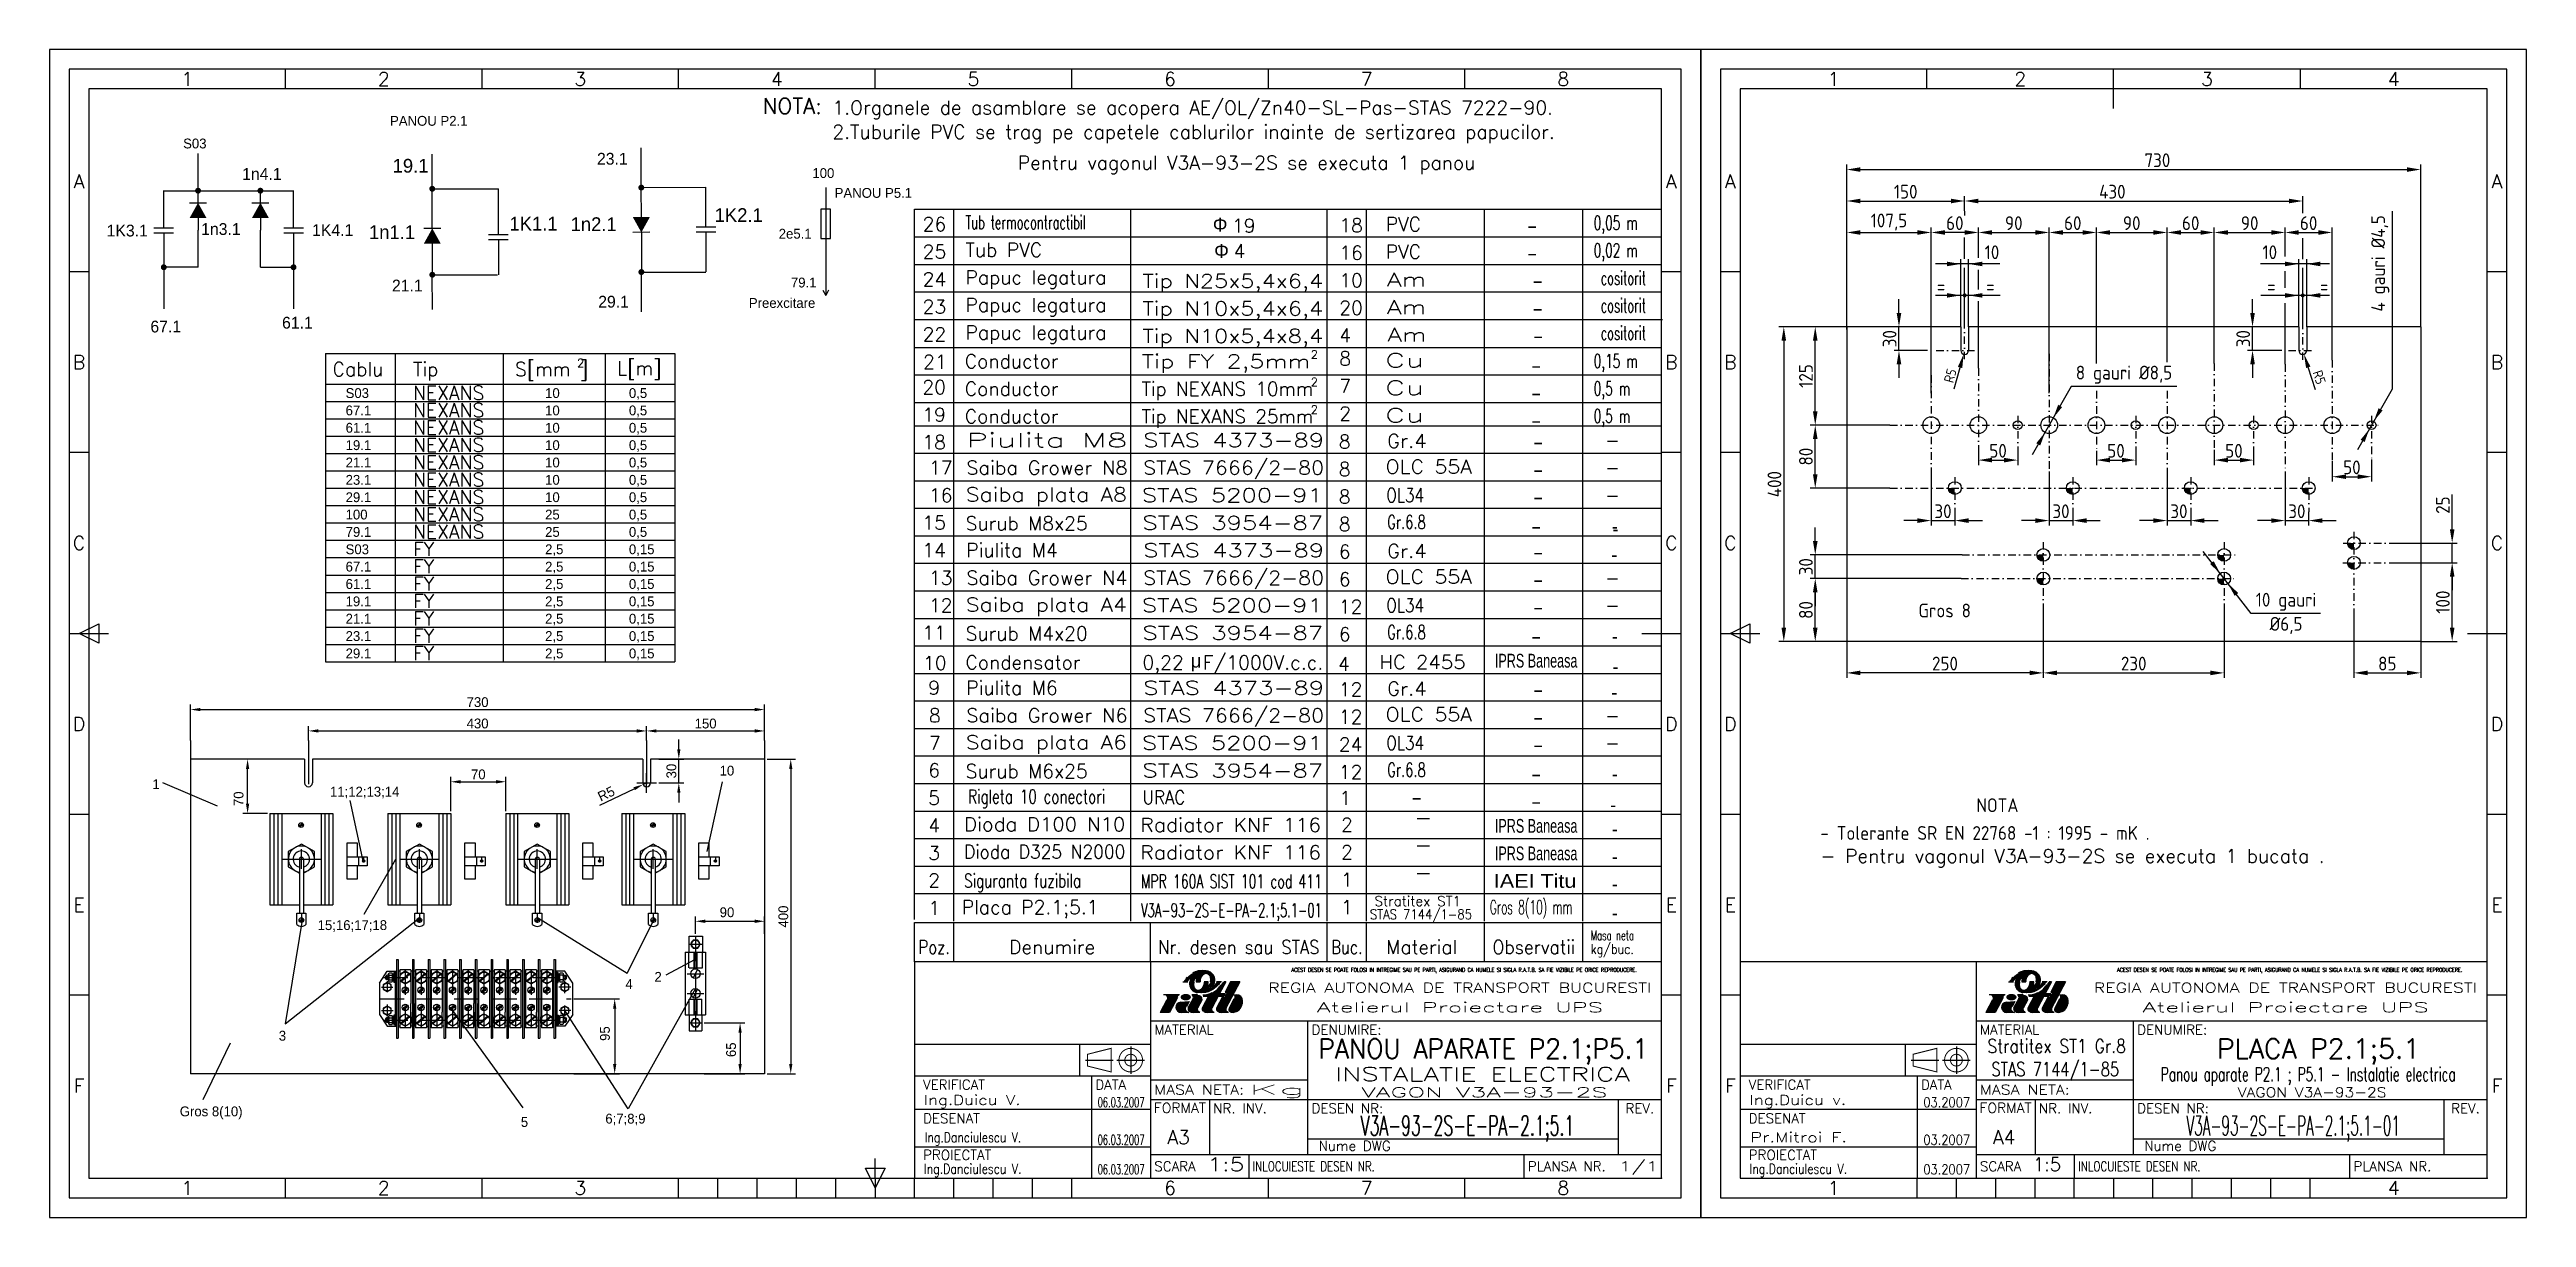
# Model space of a CAD drawing. Header units: millimetres. Extents: x 12 to 642, y 25 to 322.
import ezdxf
from ezdxf.enums import TextEntityAlignment as Align

# ---------------------------------------------------------------- set-up
doc = ezdxf.new("R2010")
doc.units = ezdxf.units.MM
for name, pattern in [('DASHDOT', [25.4, 12.7, -6.35, 0, -6.35]), ('DASHDOT2', [12.7, 6.35, -3.175, 0, -3.175]), ('DASHED2', [9.525, 6.35, -3.175])]:
    doc.linetypes.add(name, pattern=pattern)
for name, color, linetype in [('COTE', 1, 'DASHDOT2'), ('LIN_GR', 3, 'Continuous'), ('LIN_SUB', 7, 'Continuous')]:
    doc.layers.add(name, color=color, linetype=linetype)
doc.styles.add('ISO', font='SIMPLEX.shx')
doc.styles.add('ISOCP', font='SIMPLEX.SHX')
doc.styles.add('ISOCPR', font='isocp.shx')
doc.styles.add('ROMANC', font='romanc')
doc.dimstyles.new('ISO-25', dxfattribs={"dimtxt": 2.5, "dimasz": 2.5, "dimexe": 1.25, "dimexo": 0.625, "dimtad": 1, "dimtxsty": 'Standard', "dimcen": 2.5, "dimadec": 0, "dimazin": 0, "dimtfac": 1, "dimtmove": 0, "dimatfit": 3, "dimfxl": 1, "dimarcsym": 0})

msp = doc.modelspace()

# ---------------------------------------------------------------- texts
at = {"color": 50}
for s, style, p in [('1', 'ISOCP', (47.137, 314.027)), ('2', 'ISO', (97.137, 314.027)), ('3', 'ISO', (147.137, 314.027)), ('4', 'ISO', (197.137, 314.027)), ('5', 'ISO', (247.137, 314.027)), ('6', 'ISO', (297.137, 314.027)), ('7', 'ISO', (347.137, 314.027)), ('8', 'ISO', (397.137, 314.027)), ('1', 'ISO', (465.887, 314.027)), ('2', 'ISO', (513.387, 314.027)), ('3', 'ISO', (560.887, 314.027)), ('4', 'ISO', (608.387, 314.027)), ('A', 'ISO', (19.637, 288.027)), ('A', 'ISO', (424.637, 288.027)), ('A', 'ISO', (439.637, 288.027)), ('A', 'ISO', (634.637, 288.027)), ('B', 'ISO', (19.637, 242.027)), ('B', 'ISO', (424.637, 242.027)), ('B', 'ISO', (439.637, 242.027)), ('B', 'ISO', (634.637, 242.027)), ('C', 'ISO', (19.637, 196.027)), ('C', 'ISO', (424.637, 196.027)), ('C', 'ISO', (439.637, 196.027)), ('C', 'ISO', (634.637, 196.027)), ('D', 'ISO', (19.637, 150.027)), ('D', 'ISO', (424.637, 150.027)), ('D', 'ISO', (439.637, 150.027)), ('D', 'ISO', (634.637, 150.027)), ('E', 'ISO', (19.637, 104.027)), ('E', 'ISO', (424.637, 104.027)), ('E', 'ISO', (439.637, 104.027)), ('E', 'ISO', (634.637, 104.027)), ('F', 'ISO', (19.637, 58.027)), ('F', 'ISO', (424.637, 58.027)), ('F', 'ISO', (439.637, 58.027)), ('F', 'ISO', (634.637, 58.027)), ('1', 'ISOCP', (47.137, 32.027)), ('2', 'ISO', (97.137, 32.027)), ('3', 'ISO', (147.137, 32.027)), ('6', 'ISO', (297.137, 32.027)), ('7', 'ISO', (347.137, 32.027)), ('8', 'ISO', (397.137, 32.027)), ('1', 'ISO', (465.887, 32.027)), ('4', 'ISO', (608.387, 32.027))]:
    msp.add_text(s, height=3.5, dxfattribs=dict(at, style=style)).set_placement(p, align=Align.MIDDLE)
at = {"color": 2}
for s, height, p in [('PANOU P2.1', 2.5, (98.747, 302.1474)), ('S03', 2.5, (46.1161, 296.3846)), ('1n4.1', 3, (61.1274, 288.3945)), ('19.1', 3.5, (99.4109, 290.2244)), ('23.1', 3, (151.3735, 292.2562)), ('100', 2.5, (206.1704, 288.8631)), ('PANOU P5.1', 2.5, (211.83, 283.8205)), ('1n3.1', 3, (50.6977, 274.3839)), ('1K1.1', 3.5, (129.1161, 275.4927)), ('1n2.1', 3.5, (144.6767, 275.362)), ('1K2.1', 3.5, (181.3126, 277.6786)), ('1K3.1', 3, (26.6586, 273.9857)), ('1K4.1', 3, (78.9286, 274.113)), ('1n1.1', 3.5, (93.3973, 273.3393)), ('2e5.1', 2.5, (197.6088, 273.435)), ('21.1', 3, (99.2414, 260.0107)), ('29.1', 3, (151.6883, 255.9053)), ('Preexcitare', 2.5, (190.0077, 255.8312)), ('79.1', 2.5, (200.701, 261.0304)), ('S03', 2.5, (87.4448, 232.9183)), ('10', 2.5, (138.1858, 232.9183)), ('0,5', 2.5, (159.4997, 232.9183)), ('67.1', 2.5, (87.4448, 228.5044)), ('10', 2.5, (138.1858, 228.5044)), ('0,5', 2.5, (159.4997, 228.5044)), ('61.1', 2.5, (87.4448, 224.0905)), ('19.1', 2.5, (87.4448, 219.6766)), ('10', 2.5, (138.1858, 224.0905)), ('10', 2.5, (138.1858, 219.6766)), ('0,5', 2.5, (159.4997, 224.0905)), ('0,5', 2.5, (159.4997, 219.6766)), ('21.1', 2.5, (87.4448, 215.2627)), ('10', 2.5, (138.1858, 215.2627)), ('0,5', 2.5, (159.4997, 215.2627)), ('23.1', 2.5, (87.4448, 210.8488)), ('29.1', 2.5, (87.4448, 206.4349)), ('10', 2.5, (138.1858, 210.8488)), ('10', 2.5, (138.1858, 206.4349)), ('0,5', 2.5, (159.4997, 210.8488)), ('0,5', 2.5, (159.4997, 206.4349)), ('100', 2.5, (87.4448, 202.021)), ('25', 2.5, (138.1858, 202.021)), ('0,5', 2.5, (159.4997, 202.021)), ('S03', 2.5, (87.4448, 193.1931)), ('79.1', 2.5, (87.4448, 197.607)), ('25', 2.5, (138.1858, 197.607)), ('2,5', 2.5, (138.1858, 193.1931)), ('0,5', 2.5, (159.4997, 197.607)), ('0,15', 2.5, (159.4997, 193.1931)), ('67.1', 2.5, (87.4448, 188.7792)), ('2,5', 2.5, (138.1858, 188.7792)), ('0,15', 2.5, (159.4997, 188.7792)), ('61.1', 2.5, (87.4448, 184.3653)), ('2,5', 2.5, (138.1858, 184.3653)), ('0,15', 2.5, (159.4997, 184.3653)), ('21.1', 2.5, (87.4448, 175.5375)), ('19.1', 2.5, (87.4448, 179.9514)), ('2,5', 2.5, (138.1858, 179.9514)), ('2,5', 2.5, (138.1858, 175.5375)), ('0,15', 2.5, (159.4997, 179.9514)), ('0,15', 2.5, (159.4997, 175.5375)), ('23.1', 2.5, (87.4448, 171.1236)), ('2,5', 2.5, (138.1858, 171.1236)), ('0,15', 2.5, (159.4997, 171.1236)), ('29.1', 2.5, (87.4448, 166.7097)), ('2,5', 2.5, (138.1858, 166.7097)), ('0,15', 2.5, (159.4997, 166.7097))]:
    msp.add_text(s, height=height, dxfattribs=at).set_placement(p)
at = {"color": 50}
for s, width, p, p2 in [('    -    ', 0.666667, (378.7309, 275.0033), (399.7309, 275.0033)), ('    -    ', 0.666667, (378.7309, 268.0033), (399.7309, 268.0033)), ('    -    ', 0.666667, (380.1428, 261.0033), (401.1428, 261.0033)), ('    -    ', 0.666667, (380.1428, 254.0033), (401.1428, 254.0033)), ('    -    ', 0.666667, (380.2529, 247.0033), (401.2529, 247.0033)), ('    -    ', 0.666667, (379.7526, 239.4571), (400.7526, 239.4571)), ('    -    ', 0.666667, (379.7526, 232.4571), (400.7526, 232.4571)), ('    -    ', 0.666667, (379.7526, 225.4571), (400.7526, 225.4571)), ('    -    ', 0.666667, (380.2529, 219.9821), (401.2529, 219.9821)), ('    -    ', 0.666667, (380.2529, 212.9821), (401.2529, 212.9821)), ('    -    ', 0.666667, (380.2529, 205.9821), (401.2529, 205.9821)), ('    -    ', 0.666667, (379.7526, 198.5712), (400.7526, 198.5712)), ('    -    ', 0.666667, (380.2529, 191.9821), (401.2529, 191.9821)), ('    -    ', 0.666667, (380.2529, 184.9821), (401.2529, 184.9821)), ('    -    ', 0.666667, (380.2529, 177.9821), (401.2529, 177.9821)), ('    -    ', 0.666667, (379.7526, 170.5712), (400.7526, 170.5712)), ('IPRS Baneasa', 0.529412, (379.7526, 164.3611), (400.7526, 164.3611)), ('    -    ', 0.666667, (380.2529, 156.9821), (401.2529, 156.9821)), ('    -    ', 0.666667, (380.2529, 149.9821), (401.2529, 149.9821)), ('    -    ', 0.666667, (380.2529, 142.9821), (401.2529, 142.9821)), ('    -    ', 0.666667, (379.7526, 135.5712), (400.7526, 135.5712)), ('    -    ', 0.666667, (349.3628, 129.6556), (370.3628, 129.6556)), ('    -    ', 0.666667, (379.7526, 128.5712), (400.7526, 128.5712)), ('IPRS Baneasa', 0.529412, (379.7526, 122.3611), (400.7526, 122.3611)), ('IPRS Baneasa', 0.529412, (379.7526, 115.3611), (400.7526, 115.3611)), ('IAEI Titu', 0.818182, (379.4915, 108.3537), (400.4915, 108.3537))]:
    msp.add_text(s, height=3.5, dxfattribs=dict(at, width=width)).set_placement(p, p2, align=Align.FIT)
at = {"color": 2}
for s, p in [('67.1', (37.794, 249.5821)), ('61.1', (71.2803, 250.5603))]:
    msp.add_text(s, height=3, rotation=0.0403349, dxfattribs=at).set_placement(p)
at = {"color": 50}
for p in [(410.2526, 198.5712), (410.4321, 197.879), (410.1242, 191.3525), (410.2526, 170.5712), (410.4321, 162.879), (410.1242, 156.3525), (410.2526, 135.5712), (409.8606, 127.7356), (410.2526, 121.5712), (410.2526, 114.5712), (410.2526, 107.5712), (410.2526, 100.2191)]:
    msp.add_text('-', height=3.5, dxfattribs=at).set_placement(p, align=Align.CENTER)
at = {"color": 2, "style": 'ISOCPR'}
for s, p in [('Gros 8', (487.4998, 177.1199)), ('- Tolerante SR EN 22768 -1 : 1995 - mK .', (462.5449, 120.5499))]:
    msp.add_text(s, height=3.5, dxfattribs=at).set_placement(p)
at = {"color": 1}
for s, p in [('10', (182.566, 136.9023)), ('1', (38.3061, 133.4485)), ('11;12;13;14', (83.4695, 131.5574)), ('90', (182.5876, 100.8858)), ('15;16;17;18', (80.3324, 97.618)), ('4', (158.616, 82.6434)), ('2', (165.9948, 84.4612)), ('3', (70.4477, 69.4872)), ('Gros 8(10)', (45.2586, 50.2532)), ('6;7;8;9', (153.5007, 48.4032)), ('5', (132.0161, 47.5561))]:
    msp.add_text(s, height=2.5, dxfattribs=at).set_placement(p)
for s, p in [('70', (61.4672, 129.1461)), ('95', (154.642, 69.4215)), ('65', (186.7275, 65.3101))]:
    msp.add_text(s, height=2.5, rotation=90, dxfattribs=at).set_placement(p)
at = {"color": 1, "insert": (604.9402, 267.141), "char_height": 3.5, "attachment_point": 5, "rotation": 90, "style": 'ISOCPR'}
msp.add_mtext('4 gauri %%c4,5', dxfattribs=at)
at = {"color": 1, "char_height": 3.5, "attachment_point": 5, "style": 'ISOCPR'}
for s, insert in [('=', (493.2343, 261.3832)), ('=', (505.7807, 261.3832)), ('=', (577.2486, 261.3832)), ('=', (590.69, 261.3832)), ('8 gauri %%c8,5', (539.7761, 238.8402)), ('10 gauri', (580.9861, 181.0915)), ('%%c6,5', (580.9861, 175.0724))]:
    msp.add_mtext(s, dxfattribs=dict(at, insert=insert))
at = {"color": 1, "insert": (170.3137, 138.0476), "char_height": 2.5, "attachment_point": 5, "rotation": 90}
msp.add_mtext('30', dxfattribs=at)
at = {"layer": 'COTE', "color": 6, "style": 'ISOCPR'}
msp.add_text('NOTA', height=3.5, dxfattribs=at).set_placement((502.2232, 127.6022))
at = {"layer": 'COTE', "color": 1, "linetype": 'Continuous', "char_height": 3.5, "attachment_point": 5, "style": 'ISOCPR'}
for insert in [(506.1971, 269.9788), (576.8485, 269.9788)]:
    msp.add_mtext('10', dxfattribs=dict(at, insert=insert))
at = {"layer": 'COTE', "color": 1, "linetype": 'Continuous', "char_height": 2.5, "attachment_point": 5, "style": 'ISOCPR'}
for insert, rotation in [((495.5674, 238.588), 74.8817753), ((589.4314, 238.1758), 287.9702224)]:
    msp.add_mtext('R5', dxfattribs=dict(at, insert=insert, rotation=rotation))
at = {"layer": 'LIN_GR', "color": 3, "style": 'ISOCP'}
for s, height, p in [('NOTA:', 4, (193.5272, 305.1702)), ('17', 3.5, (235.8015, 213.439)), ('16', 3.5, (235.8015, 206.439)), ('13', 3.5, (235.8015, 185.439)), ('12', 3.5, (235.8015, 178.439)), ('8', 3.5, (235.8015, 150.439)), ('7', 3.5, (235.8015, 143.439))]:
    msp.add_text(s, height=height, dxfattribs=at).set_placement(p)
for s, p in [('26', (237.2064, 275.3649)), ('25', (237.2064, 268.3649)), ('24', (237.2064, 261.3649)), ('23', (237.2064, 254.3649)), ('22', (237.2064, 247.3649)), ('21', (237.3166, 240.3649)), ('20', (237.137, 233.922)), ('19', (237.137, 226.922)), ('18', (237.137, 219.922)), ('15', (237.137, 199.479)), ('14', (237.137, 192.479)), ('11', (237.137, 171.479)), ('10', (237.3166, 163.7868)), ('9', (237.137, 157.479)), ('6', (237.137, 136.479)), ('5', (237.137, 129.479)), ('4', (237.137, 122.479)), ('3', (237.137, 115.479)), ('2', (237.137, 108.479)), ('1', (237.137, 101.479))]:
    msp.add_text(s, height=3.5, dxfattribs=at).set_placement(p, align=Align.CENTER)
at = {"layer": 'LIN_SUB', "color": 2, "style": 'ISOCP'}
for s, height, p in [('1.Organele de asamblare se acopera AE/OL/Zn40-SL-Pas-STAS 7222-90.', 3.5, (211.2411, 305.017)), ('2.Tuburile PVC se trag pe capetele cablurilor inainte de sertizarea papucilor.', 3.5, (211.2411, 298.8482)), ('Pentru vagonul V3A-93-2S se executa 1 panou', 3.5, (258.3883, 290.9989)), ('Cablu', 3.5, (84.1288, 238.5073)), ('Tip', 3.5, (104.5774, 238.5073)), ('S[mm ]', 3.5, (130.518, 238.5073)), ('2', 2.1, (146.326, 240.766)), ('L[m]', 3.5, (156.5205, 238.7595)), ('NEXANS', 3.5, (104.5774, 232.4846)), ('NEXANS', 3.5, (104.5774, 228.0706)), ('NEXANS', 3.5, (104.5774, 223.6567)), ('NEXANS', 3.5, (104.5774, 219.2428)), ('NEXANS', 3.5, (104.5774, 214.8289)), ('NEXANS', 3.5, (104.5774, 210.415)), ('NEXANS', 3.5, (104.5774, 206.0011)), ('NEXANS', 3.5, (104.5774, 201.5872)), ('NEXANS', 3.5, (104.5774, 197.1733)), ('FY', 3.5, (104.5774, 192.7593)), ('FY', 3.5, (104.5774, 188.3454)), ('FY', 3.5, (104.5774, 183.9315)), ('FY', 3.5, (104.5774, 179.5176)), ('FY', 3.5, (104.5774, 175.1037)), ('FY', 3.5, (104.5774, 170.6898)), ('FY', 3.5, (104.5774, 166.2759)), ('- Pentru vagonul V3A-93-2S se executa 1 bucata .', 3.5, (462.5289, 114.7017))]:
    msp.add_text(s, height=height, dxfattribs=at).set_placement(p)
at = {"layer": 'LIN_SUB', "color": 50, "style": 'ISOCP'}
for s, width, p in [('Tub termocontractibil', 0.60793, (245.1042, 275.8318)), ('0,05 m', 0.642857, (404.9175, 275.7095)), ('0,02 m', 0.642857, (404.9175, 268.7095)), ('0,15 m', 0.642857, (404.9175, 240.5743)), ('0,5 m', 0.642857, (404.9175, 233.5743)), ('0,5 m', 0.642857, (404.9175, 226.5743))]:
    msp.add_text(s, height=3.5, dxfattribs=dict(at, width=width)).set_placement(p)
for s, height, p in [('19', 3.5, (312.876, 274.9655)), ('18', 3.5, (340.1718, 275.0946)), (' PVC ', 3.5, (349.581, 275.3616)), ('Tub PVC  ', 3.5, (245.1042, 268.8318)), ('4', 3.5, (313.2979, 268.5233)), ('16', 3.5, (340.1718, 268.0946)), (' PVC ', 3.5, (349.581, 268.3616)), ('Papuc legatura', 3.5, (245.1042, 261.8318)), ('Papuc legatura', 3.5, (245.1042, 254.8318)), ('10', 3.5, (340.1718, 261.0946)), ('20', 3.5, (340.1718, 254.0946)), ('Papuc legatura', 3.5, (245.1042, 247.8318)), ('4', 3.5, (340.1718, 247.0946)), ('Conductor', 3.5, (244.9246, 240.5124)), ('2', 2.1, (332.9347, 242.9301)), ('8', 3.5, (340.1718, 241.2086)), ('Conductor', 3.5, (244.9246, 233.5124)), ('2', 2.1, (332.9347, 235.9301)), ('7', 3.5, (340.1718, 234.2086)), ('Conductor', 3.5, (244.9246, 226.5124)), ('2', 2.1, (332.9347, 228.9301)), ('2', 3.5, (340.1718, 227.2086)), ('8', 3.5, (340.0617, 220.0734)), ('8', 3.5, (340.0617, 213.0734)), ('8', 3.5, (340.0617, 206.0734)), ('Surub M8x25', 3.5, (245.1424, 199.2695)), ('8', 3.5, (340.0617, 199.0734)), ('Piulita M4', 3.5, (245.3144, 192.4651)), ('6', 3.5, (340.0617, 192.0734)), ('6', 3.5, (340.0617, 185.0734)), ('12', 3.5, (340.0617, 178.0734)), ('Surub M4x20', 3.5, (245.1424, 171.2695)), ('6', 3.5, (340.0617, 171.0734)), ('Condensator', 3.5, (245.1042, 163.9342)), ('4', 3.5, (339.8514, 163.5425)), ('Piulita M6', 3.5, (245.3144, 157.4651)), ('12', 3.5, (340.0617, 157.0734)), ('12', 3.5, (340.0617, 150.0734)), ('24', 3.5, (340.0617, 143.0734)), ('Surub M6x25', 3.5, (245.1424, 136.2695)), ('12', 3.5, (340.0617, 136.0734)), ('1', 3.5, (340.1774, 129.4257)), ('Placa P2.1;5.1', 3.5, (244.137, 101.679))]:
    msp.add_text(s, height=height, dxfattribs=at).set_placement(p)
for s, width, p, p2 in [('Am', 1.365243, (352.2591, 261.271), (362.2709, 261.271)), ('Tip N25x5,4x6,4', 1.082353, (290.1042, 260.9316), (336.1042, 260.9316)), ('Tip N10x5,4x6,4', 1.099602, (290.1042, 253.9316), (336.1042, 253.9316)), ('Am', 1.365243, (352.2591, 254.271), (362.2709, 254.271)), ('Tip N10x5,4x8,4', 1.099602, (290.1042, 246.9316), (336.1042, 246.9316)), ('Am', 1.365243, (352.3693, 247.271), (362.3811, 247.271)), ('Tip FY 2,5mm ', 1.104, (289.9246, 240.4886), (335.9246, 240.4886)), ('Cu', 1.87721, (351.7526, 240.7431), (361.7644, 240.7431)), ('Tip NEXANS 10mm ', 0.854489, (289.9246, 233.4886), (335.9246, 233.4886)), ('Cu', 1.87721, (351.7526, 233.7431), (361.7644, 233.7431)), ('Tip NEXANS 25mm ', 0.844037, (289.9246, 226.4886), (335.9246, 226.4886)), ('Cu', 1.87721, (351.7526, 226.7431), (361.7644, 226.7431)), ('Piulita M8', 1.597403, (245.3144, 220.4414), (286.3144, 220.4414)), ('STAS 4373-89', 1.159664, (290.3144, 220.4414), (336.3144, 220.4414)), ('Gr.4', 1.018148, (352.3693, 220.2499), (362.381, 220.2499)), ('Saiba Grower N8', 0.928302, (245.3144, 213.4414), (286.3144, 213.4414)), ('STAS 7666/2-80', 0.982206, (290.3144, 213.4414), (336.3144, 213.4414)), ('OLC 55A', 0.977778, (351.9155, 213.7032), (373.9155, 213.7032)), ('Saiba plata A8', 1.033613, (245.1424, 206.6133), (286.1424, 206.6133)), ('STAS 5200-91', 1.2, (289.9704, 206.4414), (335.9704, 206.4414)), ('OL34', 0.778865, (352.1424, 206.4478), (361.7484, 206.4478)), ('STAS 3954-87', 1.154812, (290.0917, 199.424), (336.0917, 199.424)), ('Gr.6.8', 0.668788, (352.3693, 199.6133), (362.1782, 199.6133)), ('STAS 4373-89', 1.159664, (290.3144, 192.4414), (336.3144, 192.4414)), ('Gr.4', 1.018148, (352.3693, 192.2499), (362.381, 192.2499)), ('Saiba Grower N4', 0.924812, (245.3144, 185.4414), (286.3144, 185.4414)), ('STAS 7666/2-80', 0.982206, (290.3144, 185.4414), (336.3144, 185.4414)), ('OLC 55A', 0.977778, (351.9155, 185.7032), (373.9155, 185.7032)), ('Saiba plata A4', 1.029289, (245.1424, 178.6133), (286.1424, 178.6133)), ('STAS 5200-91', 1.2, (289.9704, 178.4414), (335.9704, 178.4414)), ('OL34', 0.778865, (352.1424, 178.4478), (361.7484, 178.4478)), ('STAS 3954-87', 1.154812, (290.0917, 171.424), (336.0917, 171.424)), ('Gr.6.8', 0.668788, (352.3693, 171.6133), (362.1782, 171.6133)), ('0,22  F/1000V.c.c.', 0.913907, (290.1042, 163.9105), (336.1042, 163.9105)), ('HC 2455', 0.970588, (350.3347, 164.0042), (372.3347, 164.0042)), ('STAS 4373-89', 1.159664, (290.3144, 157.4414), (336.3144, 157.4414)), ('Gr.4', 1.018148, (352.3693, 157.2499), (362.381, 157.2499)), ('Saiba Grower N6', 0.931818, (245.3144, 150.4414), (286.3144, 150.4414)), ('STAS 7666/2-80', 0.982206, (290.3144, 150.4414), (336.3144, 150.4414)), ('OLC 55A', 0.977778, (351.9155, 150.7032), (373.9155, 150.7032)), ('Saiba plata A6', 1.037975, (245.1424, 143.6133), (286.1424, 143.6133)), ('STAS 5200-91', 1.2, (289.9704, 143.4414), (335.9704, 143.4414)), ('OL34', 0.778865, (352.1424, 143.4478), (361.7484, 143.4478)), ('STAS 3954-87', 1.154812, (290.0917, 136.424), (336.0917, 136.424)), ('Gr.6.8', 0.668788, (352.3693, 136.6133), (362.1782, 136.6133)), ('   -   ', 0.942857, (350.1552, 124.5049), (372.1552, 124.5049)), ('   -   ', 0.942857, (350.1552, 117.5049), (372.1552, 117.5049)), ('MPR 160A SIST 101 cod 411', 0.60793, (289.7526, 108.2588), (335.7526, 108.2588)), ('   -   ', 0.942857, (350.1552, 110.5049), (372.1552, 110.5049)), ('V3A-93-2S-E-PA-2.1;5.1-01', 0.562118, (289.7526, 100.9068), (335.7526, 100.9068)), ('Gros 8(10) mm', 0.516393, (378.473, 101.6812), (399.473, 101.6812))]:
    msp.add_text(s, height=3.5, dxfattribs=dict(at, width=width)).set_placement(p, p2, align=Align.FIT)
at = {"layer": 'LIN_SUB', "color": 50, "style": 'ISOCP', "width": 0.60793}
for p in [(412.432, 261.6813), (412.432, 254.6813), (412.432, 247.6813)]:
    msp.add_text('cositorit', height=3.5, dxfattribs=at).set_placement(p, align=Align.CENTER)
at = {"layer": 'LIN_SUB', "color": 2, "style": 'ISOCP', "width": 0.942857}
for p in [(409.6752, 220.4622), (409.6752, 213.4622), (409.6752, 206.4622), (409.6752, 185.4622), (409.6752, 178.4622), (409.6752, 150.4622), (409.6752, 143.4622)]:
    msp.add_text('-', height=3.5, dxfattribs=at).set_placement(p, align=Align.CENTER)
at = {"layer": 'LIN_SUB', "color": 2, "style": 'ISOCP'}
for s, width, p in [('Rigleta 10 conectori', 0.724138, (245.773, 129.8118)), ('URAC', 0.884519, (290.1283, 129.6201)), ('Siguranta fuzibila', 0.724138, (244.7526, 108.4307))]:
    msp.add_text(s, height=3.5, dxfattribs=dict(at, width=width)).set_placement(p)
for s, height, width, p, p2 in [('Dioda D100 N10', 3.5, 0.972332, (244.7526, 122.7746), (285.7526, 122.7746)), ('Dioda D325 N2000', 3.5, 0.817276, (244.7526, 115.7746), (285.7526, 115.7746)), ('STAS 7144/1-85', 2.5, 0.8, (347.9592, 100.3603), (373.9592, 100.3603)), ('Stratitex ST1', 2.5, 0.928643, (349.137, 103.7123), (371.137, 103.7123)), ('Poz.', 3.5, 0.813559, (233.137, 91.527), (241.137, 91.527)), ('Nr. desen sau STAS', 3.5, 0.763975, (294.137, 91.527), (335.137, 91.527)), ('Buc.', 3.5, 0.8, (338.137, 91.527), (346.137, 91.527)), ('Material', 3.5, 0.93913, (352.137, 91.527), (370.137, 91.527)), ('Observatii', 3.5, 0.851351, (379.137, 91.527), (400.137, 91.527)), ('Masa neta', 2.5, 0.573913, (404.137, 95.027), (415.137, 95.027)), ('kg/buc.', 2.5, 0.796552, (404.137, 91.527), (415.137, 91.527))]:
    msp.add_text(s, height=height, dxfattribs=dict(at, width=width)).set_placement(p, p2, align=Align.FIT)
at = {"layer": 'LIN_SUB', "color": 50, "style": 'ISOCP'}
for p, p2 in [((289.5806, 122.6027), (335.5806, 122.6027)), ((289.5806, 115.6027), (335.5806, 115.6027))]:
    msp.add_text('Radiator KNF 116', height=3.5, dxfattribs=at).set_placement(p, p2, align=Align.FIT)
for s, p in [('2', (342.137, 122.679)), ('2', (342.137, 115.679)), ('1', (342.137, 108.679)), ('1', (342.137, 101.679))]:
    msp.add_text(s, height=3.5, dxfattribs=at).set_placement(p, align=Align.CENTER)
at = {"layer": 'LIN_SUB', "color": 2, "style": 'ISOCP'}
msp.add_text('Denumire', height=3.5, dxfattribs=at).set_placement((267.137, 91.527), align=Align.CENTER)
at = {"layer": 'LIN_SUB', "color": 50, "char_height": 3.5, "attachment_point": 1, "style": 'ISOCP'}
for s, insert, width in [('{\\fSymbol|b0|i0|c2|p18;F}', (308.0075, 278.749), 18.1187), ('{\\fSymbol|b0|i0|c2|p18;F}', (308.3622, 272.0797), 18.1187), ('{\\fSymbol|b0|i0|c2|p18;m}', (302.3936, 167.8434), 22.7088)]:
    msp.add_mtext(s, dxfattribs=dict(at, insert=insert, width=width))

# ---------------------------------------------------------------- blocks, each defined once
blk = doc.blocks.new('ind3_12')
at = {"color": 70}
for p, q in [((0, 55), (-190, 55)), ((-190, 55), (-190, 0)), ((-130, 55), (-130, 0)), ((-130, 40), (0, 40)), ((-190, 26), (-130, 26))]:
    blk.add_line(p, q, dxfattribs=at)
at = {"color": 40}
for p, q in [((-125.82, 45.38), (-127.54, 42.15)), ((-122.56, 46.63), (-126.68, 46.63)), ((-123.11, 45.94), (-125.13, 42.15)), ((-121.71, 49.9), (-120.46, 49.9)), ((-120.12, 44.91), (-120.81, 43.6)), ((-119.12, 45.67), (-120.36, 43.36)), ((-118.05, 46.63), (-119.46, 46.63)), ((-118.34, 49.9), (-117.36, 49.9)), ((-116.85, 45.42), (-118, 43.26)), ((-115.18, 46.28), (-116.74, 43.36)), ((-116.7, 46.63), (-116.29, 46.65)), ((-116.6, 46.28), (-115.18, 46.28)), ((-115.31, 49.9), (-116.29, 49.9)), ((-116.29, 46.65), (-115.69, 46.73)), ((-115.69, 46.73), (-115.27, 46.82)), ((-115.27, 46.82), (-114.78, 46.97)), ((-114.78, 46.97), (-114.27, 47.24)), ((-112.77, 46.28), (-114.38, 43.26)), ((-111.94, 49.9), (-113.19, 49.9)), ((-111.75, 45.93), (-113.13, 43.36)), ((-112.95, 48.16), (-112.68, 48.4)), ((-112.77, 46.28), (-111.36, 46.28)), ((-112.68, 48.4), (-112.61, 48.47)), ((-110.84, 49.9), (-112.41, 46.97)), ((-112.41, 46.97), (-110.99, 46.97)), ((-111.75, 45.93), (-111.15, 45.93)), ((-110.84, 49.9), (-111.36, 49.9)), ((-110.99, 46.97), (-111.36, 46.28)), ((-110.41, 47.32), (-111.15, 45.93)), ((-109.64, 49.9), (-111.01, 47.32)), ((-111.01, 47.32), (-110.41, 47.32)), ((-107.23, 49.9), (-110.77, 43.26)), ((-108.74, 45.59), (-109.99, 43.26)), ((-107.23, 49.9), (-109.64, 49.9)), ((-108.78, 46.63), (-108.09, 46.63)), ((-125.13, 42.15), (-127.54, 42.15)), ((-120.23, 42.15), (-122.21, 42.15)), ((-117.39, 42.15), (-119.15, 42.15)), ((-117.39, 42.15), (-117.72, 42.33)), ((-113.77, 42.15), (-115.53, 42.15)), ((-113.77, 42.15), (-114.1, 42.33)), ((-110.16, 42.15), (-111.92, 42.15)), ((-110.16, 42.15), (-110.49, 42.33))]:
    blk.add_line(p, q, dxfattribs=at)
at = {"color": 240}
for p, q in [((-90, 40), (-90, 6)), ((-130, 34), (-190, 34)), ((-148, 34), (-148, 26)), ((-135, 33.5), (-135, 26.5)), ((-146.5, 30), (-139.5, 30)), ((-145, 26), (-145, 0)), ((-138.5, 30), (-131.5, 30)), ((-130, 25), (-90, 25)), ((-130, 20), (0, 20)), ((-115, 20), (-115, 6)), ((-11, 20), (-11, 6)), ((-190, 17.5), (-130, 17.5)), ((-190, 8), (-130, 8)), ((-90, 10), (-11, 10)), ((-130, 6), (0, 6)), ((-105, 6), (-105, 0)), ((-35, 6), (-35, 0))]:
    blk.add_line(p, q, dxfattribs=at)
at = {"color": 40}
for points in [[(-114.74, 49.9, 0.04888), (-114.64, 50.37, 0.067418), (-114.64, 50.71, 0.012512), (-114.71, 51.12, 0.046313), (-114.74, 51.23, 0.02866), (-114.83, 51.43, 0.04799), (-114.9, 51.53, 0.027533), (-115.01, 51.65, 0.02878), (-115.12, 51.74, 0.020408), (-115.27, 51.85, 0.028785), (-115.38, 51.91, 0.02307), (-115.48, 51.96, 0.025276), (-115.58, 51.99, 0.029587), (-115.69, 52.01, 0.0261), (-115.8, 52.02, 0.034106), (-115.93, 52.02, 0.03305), (-116.05, 52, 0.031407), (-116.17, 51.97, 0.027201), (-116.3, 51.91, 0.027571), (-116.45, 51.82, 0.032433), (-116.58, 51.73, 0.017982), (-116.7, 51.62, 0.025528), (-116.79, 51.53, 0.009898), (-116.89, 51.41, 0.014131), (-116.96, 51.31, 0.005952), (-117.02, 51.22, 0.007874), (-117.06, 51.15, 0.013516), (-117.13, 51.03, 0.012262), (-117.2, 50.9, 0.010996), (-117.25, 50.78, 0.020912), (-117.28, 50.71, 0.006638), (-117.28, 50.69, 0.003922), (-117.3, 50.64, 0.014081), (-117.33, 50.52, 0.011261), (-117.36, 50.37, 0.018498), (-117.36, 50.34, 0.00311), (-117.38, 50.18, 0.039527), (-117.38, 50.07, 0.0256), (-117.36, 49.9)], [(-113.68, 49.9, 0.047001), (-113.61, 50.39, 0.072657), (-113.64, 50.71, 0.024176), (-113.81, 51.3, 0.05712), (-113.92, 51.53, 0.02409), (-114.05, 51.71, 0.014395), (-114.28, 51.99, 0.046768), (-114.45, 52.15, 0.031027), (-114.74, 52.35)], [(-119.97, 49.9, 0.047001), (-120.05, 49.4, 0.072657), (-120.01, 49.08, 0.024176), (-119.84, 48.49, 0.05712), (-119.73, 48.26, 0.02409), (-119.6, 48.09, 0.014395), (-119.38, 47.81, 0.046768), (-119.2, 47.65, 0.031027), (-118.91, 47.44)], [(-118.91, 49.9, 0.04888), (-119.02, 49.43, 0.067418), (-119.01, 49.08, 0.012512), (-118.94, 48.67, 0.046313), (-118.91, 48.56, 0.02866), (-118.82, 48.37, 0.04799), (-118.75, 48.26, 0.027533), (-118.64, 48.15, 0.02878), (-118.53, 48.05, 0.020408), (-118.39, 47.95, 0.028785), (-118.28, 47.88, 0.02307), (-118.17, 47.84, 0.025276), (-118.07, 47.8, 0.029587), (-117.97, 47.78, 0.0261), (-117.85, 47.77, 0.034106), (-117.73, 47.77, 0.03305), (-117.6, 47.79, 0.031407), (-117.48, 47.83, 0.027201), (-117.36, 47.88, 0.027571), (-117.2, 47.97, 0.032433), (-117.07, 48.06, 0.017982), (-116.95, 48.18, 0.025528), (-116.87, 48.26, 0.009898), (-116.76, 48.39, 0.014131), (-116.7, 48.48, 0.005952), (-116.63, 48.57, 0.007874), (-116.59, 48.64, 0.013516), (-116.52, 48.76, 0.012262), (-116.45, 48.9, 0.010996), (-116.4, 49.02, 0.020912), (-116.38, 49.08, 0.006638), (-116.37, 49.11, 0.003922), (-116.35, 49.16, 0.014081), (-116.32, 49.28, 0.011261), (-116.29, 49.42, 0.018498), (-116.29, 49.45, 0.00311), (-116.27, 49.61, 0.039527), (-116.27, 49.73, 0.0256), (-116.29, 49.9)]]:
    blk.add_lwpolyline(points, format="xyb", dxfattribs=at)
at = {"color": 40, "flags": 128}
blk.add_lwpolyline([(-108.71, 42.18, 0.07519), (-108.1, 42.37, 0.103495), (-107.27, 43.01, 0.091904), (-106.74, 43.94, 0.085107), (-106.54, 45.08, 0.085107)], format="xyb", dxfattribs=at)
at = {"color": 240, "const_width": 0.25}
blk.add_lwpolyline([(-146, 31.5), (-140, 33), (-140, 27), (-146, 28.5)], close=True, dxfattribs=at)
blk.add_lwpolyline([(-135, 33, 1), (-135, 27, 1), (-135, 33, 1)], format="xyb", dxfattribs=at)
blk.add_lwpolyline([(-135, 31.5, 1), (-135, 28.5, 1)], format="xyb", close=True, dxfattribs=at)
at = {"color": 40}
for centre, radius, start, end in [((-96.55, 26.7), 34.29, 134.68173, 135.48651), ((-117.71, 49.53), 2.3, 144.00024, 170.76003), ((-117.8, 49.83), 2.74, 113.91101, 122.24004), ((-115.81, 45.34), 7.65, 108.93252, 113.91101), ((-115.07, 49.86), 3.27, 161.79053, 179.28483), ((-117.59, 50.52), 2.17, 96.82108, 108.93252), ((-116.41, 40.67), 12.1, 91.69644, 96.82108), ((-116.61, 47.25), 5.51, 78.6042, 91.69644), ((-116, 50.28), 2.42, 58.80187, 78.6042), ((-122.21, 43.44), 1.29, 94.59794, 270), ((-177.94, 750.15), 707.62, 274.50891, 274.68697), ((-119.73, 46), 0.689, 331.92751, 66.48491), ((-117.66, 49.52), 2.42, 238.80187, 258.6042), ((-118.58, 49.94), 3.27, 341.79053, 359.28483), ((-115.94, 50.27), 2.3, 324.00024, 350.76003), ((-145.94, 81.79), 47.13, 315, 315.97302), ((-113.12, 49.86), 0.893, 316.89809, 318.65661), ((-115.09, 51.98), 4.23, 315.97302, 321.34019), ((-122.28, 57.73), 13.43, 321.34019, 324.35298), ((-108.09, 45.08), 1.55, 0, 90), ((-120.23, 42.84), 0.689, 201.87291, 270), ((-119.75, 43.03), 0.689, 151.92751, 234.46154), ((-119.15, 43.87), 1.72, 234.46154, 270), ((-117.39, 42.94), 0.689, 151.92751, 241.92751), ((-116.14, 43.03), 0.689, 151.92751, 234.46154), ((-115.53, 43.87), 1.72, 234.46154, 270), ((-113.78, 42.94), 0.689, 151.92751, 241.92751), ((-112.52, 43.03), 0.689, 151.92751, 234.46154), ((-111.92, 43.87), 1.72, 234.46154, 270), ((-110.16, 42.94), 0.689, 151.92751, 241.92751), ((-109.38, 42.94), 0.689, 151.92751, 242.78208), ((-108.99, 43.7), 1.55, 242.78208, 280.2311)]:
    blk.add_arc(centre, radius, start, end, dxfattribs=at)
blk.add_point((0, 0))
for points in [[(-121.71, 49.9), (-120.46, 49.9), (-121.21, 50.52), (-120.18, 50.33)], [(-121.21, 50.52), (-120.18, 50.33), (-120.72, 51.03), (-119.93, 50.59)], [(-120.72, 51.03), (-119.93, 50.59), (-120.22, 51.49), (-119.57, 50.88)], [(-120.22, 51.49), (-119.57, 50.88), (-119.6, 51.93), (-118.18, 50.88)], [(-119.84, 50.38), (-118.6, 50.45), (-119.97, 49.9), (-118.91, 49.9)], [(-119.57, 50.88), (-118.18, 50.88), (-119.84, 50.38), (-118.6, 50.45)], [(-119.6, 51.93), (-118.18, 50.88), (-118.87, 52.35), (-118.18, 50.88)], [(-118.87, 52.35), (-118.18, 50.88), (-118.21, 52.6), (-118.18, 50.88)], [(-117.31, 50.61), (-118.27, 50.54), (-117.37, 50.27), (-118.32, 50.22)], [(-117.09, 51.1), (-118.18, 50.88), (-117.31, 50.61), (-118.27, 50.54)], [(-118.21, 52.6), (-118.18, 50.88), (-117.81, 52.68), (-118.18, 50.88)], [(-116.87, 52.76), (-118.18, 50.88), (-116.31, 52.75), (-118.18, 50.88)], [(-117.81, 52.68), (-118.18, 50.88), (-116.87, 52.76), (-118.18, 50.88)], [(-116.08, 51.99), (-116.31, 52.75), (-116.62, 51.7), (-118.18, 50.88)], [(-116.62, 51.7), (-118.18, 50.88), (-117.09, 51.1), (-118.18, 50.88)], [(-115.84, 51.99), (-116.08, 51.99), (-116.32, 51.86)], [(-116.31, 52.75), (-115.41, 52.63), (-115.84, 52.71)], [(-115.54, 51.98), (-115.41, 52.63), (-116.08, 51.99), (-116.31, 52.75)], [(-115.84, 51.99), (-115.54, 51.98), (-115.91, 51.97), (-115.51, 51.96)], [(-115.73, 51.96), (-115.33, 51.85), (-115.51, 51.96)], [(-115.09, 51.72), (-114.87, 52.42), (-115.54, 51.98), (-115.41, 52.63)], [(-115.41, 52.63), (-114.87, 52.42), (-115.11, 52.53)], [(-114.87, 51.48), (-114.18, 51.87), (-115.09, 51.72), (-114.87, 52.42)], [(-114.87, 52.42), (-114.18, 51.87), (-114.48, 52.17)], [(-114.68, 50.99), (-113.86, 51.41), (-114.87, 51.48), (-114.18, 51.87)], [(-114.63, 50.55), (-113.67, 50.85), (-114.68, 50.99), (-113.86, 51.41)], [(-114.65, 50.25), (-113.62, 50.26), (-114.63, 50.55), (-113.67, 50.85)], [(-113.67, 50.85), (-113.62, 50.26), (-113.61, 50.56)], [(-125.82, 45.38), (-123.11, 45.94), (-127.54, 42.15), (-125.13, 42.15)], [(-126.68, 46.63), (-122.56, 46.63), (-126.26, 46.53), (-122.84, 46.34)], [(-126.26, 46.53), (-122.84, 46.34), (-125.96, 46.29), (-123.05, 46.05)], [(-123.05, 46.05), (-125.96, 46.29), (-123.11, 45.94), (-125.77, 45.87)], [(-125.76, 45.63), (-123.11, 45.94), (-125.82, 45.38)], [(-125.77, 45.87), (-123.11, 45.94), (-125.76, 45.63), (-123.11, 45.94)], [(-123.17, 44.3), (-120.81, 43.6), (-123.49, 43.38), (-120.95, 43.16)], [(-123.17, 44.3), (-123.49, 43.38), (-123.29, 44.14), (-123.45, 43.79)], [(-122.31, 44.73), (-120.12, 44.91), (-123.17, 44.3), (-120.81, 43.6)], [(-122.31, 44.73), (-123.17, 44.3), (-122.7, 44.64), (-123.04, 44.43)], [(-122.28, 46.18), (-122.28, 45.84), (-122.31, 46.03)], [(-122.2, 46.34), (-122.22, 45.73), (-122.28, 46.18), (-122.28, 45.84)], [(-122.07, 46.5), (-122.04, 45.53), (-122.2, 46.34), (-122.22, 45.73)], [(-121.94, 46.59), (-121.9, 45.43), (-122.07, 46.5), (-122.04, 45.53)], [(-121.78, 46.68), (-121.71, 45.34), (-121.94, 46.59), (-121.9, 45.43)], [(-121.62, 46.75), (-121.56, 45.28), (-121.78, 46.68), (-121.71, 45.34)], [(-121.46, 46.79), (-121.43, 45.25), (-121.62, 46.75), (-121.56, 45.28)], [(-121.33, 46.82), (-121.31, 45.23), (-121.46, 46.79), (-121.43, 45.25)], [(-121.21, 46.83), (-121.2, 45.22), (-121.33, 46.82), (-121.31, 45.23)], [(-121.21, 46.83), (-121.1, 46.84), (-121.09, 45.21)], [(-121.09, 45.21), (-120.9, 45.21), (-121.21, 46.83), (-121.2, 45.22)], [(-121.1, 46.84), (-120.91, 46.84), (-121.09, 45.21), (-120.9, 45.21)], [(-120.9, 45.21), (-120.91, 46.84), (-120.81, 45.22), (-120.81, 46.83)], [(-120.81, 45.22), (-120.81, 46.83), (-120.68, 45.23), (-120.69, 46.82)], [(-120.68, 45.23), (-120.69, 46.82), (-120.56, 45.25), (-120.55, 46.79)], [(-120.56, 45.25), (-120.55, 46.79), (-120.42, 45.29), (-120.43, 46.76)], [(-120.42, 45.29), (-120.43, 46.76), (-120.27, 45.34), (-120.27, 46.7)], [(-120.36, 43.36), (-116.85, 45.42), (-120.42, 42.88), (-118, 43.26)], [(-119.12, 45.67), (-116.78, 45.9), (-120.36, 43.36), (-116.85, 45.42)], [(-120.27, 45.34), (-120.27, 46.7), (-120.14, 45.41), (-120.13, 46.63)], [(-120.14, 45.41), (-120.13, 46.63), (-119.97, 45.52), (-119.99, 46.54)], [(-119.97, 49.9), (-118.91, 49.9), (-120.05, 49.4), (-119, 49.53)], [(-120.05, 49.4), (-119, 49.53), (-119.94, 48.79), (-119, 49.02)], [(-120.05, 49.4), (-119.94, 48.79), (-120.04, 49.24)], [(-120.04, 49.24), (-119.94, 48.79), (-120.03, 49.13)], [(-119.97, 45.52), (-119.99, 46.54), (-119.84, 45.65), (-119.88, 46.44)], [(-119.94, 48.79), (-119, 49.02), (-119.72, 48.25), (-118.92, 48.6)], [(-119.84, 45.65), (-119.88, 46.44), (-119.74, 45.8), (-119.77, 46.3)], [(-119.74, 45.8), (-119.77, 46.3), (-119.71, 45.9), (-119.72, 46.2)], [(-119.72, 48.25), (-118.92, 48.6), (-119.33, 47.76), (-118.75, 48.27)], [(-119.72, 46.2), (-119.71, 45.9), (-119.7, 46.13), (-119.69, 46.02)], [(-119.46, 46.63), (-118.05, 46.63), (-119.08, 46.21), (-117.05, 46.31)], [(-119.33, 47.76), (-118.75, 48.27), (-118.77, 47.37), (-118.43, 47.98)], [(-119.25, 46.4), (-119.09, 46.04), (-119.08, 46.21)], [(-119.08, 46.21), (-117.05, 46.31), (-119.12, 45.67), (-116.78, 45.9)], [(-118.77, 47.37), (-118.43, 47.98), (-118.32, 47.19), (-118.12, 47.82)], [(-117.37, 50.27), (-118.32, 50.22), (-117.36, 49.9), (-118.34, 49.9)], [(-118.32, 47.19), (-118.12, 47.82), (-117.71, 47.07), (-117.72, 47.77)], [(-118.05, 46.63), (-117.05, 46.31), (-117.7, 46.59), (-117.41, 46.5)], [(-117.71, 47.07), (-117.72, 47.77), (-117.14, 47.03), (-117.33, 47.9)], [(-117.14, 47.03), (-117.33, 47.9), (-116.45, 47.06), (-117.04, 48.09)], [(-117.05, 46.31), (-116.78, 45.9), (-116.88, 46.12)], [(-116.45, 47.06), (-117.04, 48.09), (-115.94, 47.1), (-116.74, 48.42)], [(-116.78, 45.9), (-116.85, 45.42), (-116.77, 45.67)], [(-116.7, 48.48), (-115.12, 47.31), (-116.74, 48.42)], [(-116.7, 48.48), (-116.7, 48.48), (-116.74, 48.42)], [(-115.94, 47.1), (-116.74, 48.42), (-115.12, 47.31), (-116.74, 48.42)], [(-115.18, 46.28), (-112.77, 46.28), (-116.74, 43.36), (-114.38, 43.26)], [(-116.45, 48.9), (-115.12, 47.31), (-116.7, 48.48)], [(-116.22, 46.66), (-116.7, 46.63), (-116.6, 46.28)], [(-116.6, 46.28), (-111.36, 46.28), (-116.22, 46.66), (-112.41, 46.97)], [(-116.4, 49.03), (-115.48, 48.92), (-116.45, 48.9), (-115.12, 47.31)], [(-116.29, 49.44), (-115.35, 49.44), (-116.4, 49.03), (-115.48, 48.92)], [(-116.29, 49.9), (-115.31, 49.9), (-116.29, 49.44), (-115.35, 49.44)], [(-116.22, 46.66), (-115.25, 46.82), (-115, 46.76)], [(-115.48, 48.92), (-114.09, 48.92), (-115.01, 49.4), (-113.85, 49.33)], [(-115.48, 48.92), (-114.59, 48.13), (-115.12, 47.31)], [(-115.48, 48.92), (-114.09, 48.92), (-114.18, 47.78), (-115.12, 47.31)], [(-115.25, 46.82), (-114.79, 46.97), (-115, 46.76)], [(-115.01, 49.4), (-113.85, 49.33), (-114.75, 49.87), (-113.72, 49.72)], [(-115, 46.76), (-115, 46.76), (-114.79, 46.97), (-114.45, 46.8)], [(-114.35, 47.19), (-112.41, 46.97), (-114.79, 46.97), (-114.45, 46.8)], [(-114.75, 49.87), (-113.72, 49.72), (-114.65, 50.25), (-113.62, 50.26)], [(-114.09, 48.92), (-114.18, 47.78), (-114.59, 48.13)], [(-113.9, 47.46), (-112.41, 46.97), (-114.35, 47.19), (-112.41, 46.97)], [(-114.09, 48.92), (-113.61, 48.17), (-114.18, 47.78)], [(-113.69, 49.23), (-112.95, 48.75), (-114.09, 48.92), (-113.61, 48.17)], [(-113.49, 47.75), (-113.9, 47.46), (-112.41, 46.97)], [(-113.4, 49.55), (-112.44, 49.28), (-113.69, 49.23), (-112.95, 48.75)], [(-113.03, 48.1), (-112.41, 46.97), (-113.49, 47.75), (-112.41, 46.97)], [(-113.19, 49.9), (-111.94, 49.9), (-113.4, 49.55), (-112.44, 49.28)], [(-111.75, 45.93), (-111.15, 45.93), (-113.13, 43.36), (-110.77, 43.26)], [(-112.65, 48.42), (-112.41, 46.97), (-113.03, 48.1), (-112.41, 46.97)], [(-112.22, 48.86), (-112.41, 46.97), (-112.65, 48.42), (-112.41, 46.97)], [(-111.36, 49.9), (-110.84, 49.9), (-111.76, 49.37), (-112.41, 46.97)], [(-111.76, 49.37), (-112.41, 46.97), (-112.22, 48.86), (-112.41, 46.97)], [(-112.41, 46.97), (-110.99, 46.97), (-111.36, 46.28)], [(-110.41, 47.32), (-107.23, 49.9), (-111.15, 45.93), (-110.73, 43.34)], [(-111.15, 45.93), (-110.77, 43.26), (-110.73, 43.34)], [(-109.64, 49.9), (-107.23, 49.9), (-111.01, 47.32), (-110.41, 47.32)], [(-109.99, 43.26), (-108.74, 45.59), (-106.74, 43.94)], [(-108.78, 46.63), (-108.43, 46.63), (-108.69, 46.43), (-108.49, 46.44)], [(-108.74, 45.59), (-108.09, 46.63), (-108.66, 45.8)], [(-108.74, 45.59), (-106.98, 46.16), (-108.09, 46.63)], [(-108.74, 45.59), (-106.54, 45.08), (-106.98, 46.16)], [(-108.74, 45.59), (-106.74, 43.94), (-106.54, 45.08)], [(-108.69, 46.43), (-108.49, 46.44), (-108.64, 46.23), (-108.56, 46.21)], [(-108.43, 46.63), (-108.63, 46.02), (-108.09, 46.63), (-108.66, 45.8)], [(-108.66, 45.8), (-108.66, 45.8), (-108.43, 46.63), (-108.63, 46.02)], [(-108.64, 46.23), (-108.56, 46.21), (-108.63, 46.02)], [(-108.09, 46.63), (-106.98, 46.16), (-107.61, 46.55), (-107.23, 46.37)], [(-106.98, 46.16), (-106.54, 45.08), (-106.83, 45.98), (-106.62, 45.57)], [(-106.54, 45.08), (-106.74, 43.94), (-106.59, 44.51)], [(-123.49, 43.38), (-120.95, 43.16), (-123.49, 43.38), (-120.87, 42.58)], [(-123.49, 43.38), (-123.1, 42.51), (-123.42, 43), (-123.25, 42.69)], [(-123.49, 43.38), (-120.87, 42.58), (-123.1, 42.51), (-120.62, 42.27)], [(-123.1, 42.51), (-122.21, 42.15), (-122.93, 42.37), (-122.61, 42.22)], [(-123.1, 42.51), (-120.62, 42.27), (-122.21, 42.15), (-120.23, 42.15)], [(-120.42, 42.88), (-120.36, 43.36), (-120.43, 43.1)], [(-120.42, 42.88), (-118, 43.26), (-120.15, 42.47), (-118.06, 42.75)], [(-120.15, 42.47), (-120.42, 42.88), (-120.32, 42.64)], [(-120.15, 42.47), (-118.06, 42.75), (-119.15, 42.15), (-117.72, 42.33)], [(-119.15, 42.15), (-120.15, 42.47), (-119.72, 42.25)], [(-119.15, 42.15), (-117.72, 42.33), (-117.39, 42.15)], [(-118.02, 43.03), (-117.9, 42.55), (-118.06, 42.75)], [(-116.74, 43.36), (-116.81, 42.88), (-116.82, 43.14)], [(-116.74, 43.36), (-114.38, 43.26), (-116.81, 42.88), (-114.44, 42.75)], [(-116.52, 42.46), (-116.81, 42.88), (-116.71, 42.66)], [(-116.81, 42.88), (-114.44, 42.75), (-116.52, 42.46), (-114.12, 42.34)], [(-115.53, 42.15), (-116.54, 42.47), (-116.1, 42.25)], [(-116.52, 42.46), (-114.12, 42.34), (-115.53, 42.15), (-113.77, 42.15)], [(-114.42, 42.94), (-114.29, 42.55), (-114.44, 42.75)], [(-114.36, 43.31), (-114.4, 43.15), (-114.38, 43.26)], [(-113.13, 43.36), (-113.19, 42.89), (-113.2, 43.13)], [(-113.13, 43.36), (-110.77, 43.26), (-113.19, 42.89)], [(-113.19, 42.89), (-110.77, 43.26), (-110.82, 42.72)], [(-112.92, 42.47), (-113.19, 42.89), (-113.1, 42.66)], [(-113.19, 42.89), (-110.82, 42.72), (-112.92, 42.47)], [(-112.92, 42.47), (-110.82, 42.72), (-111.92, 42.15)], [(-111.92, 42.15), (-112.92, 42.47), (-112.49, 42.25)], [(-110.82, 42.72), (-111.92, 42.15), (-110.49, 42.33)], [(-110.49, 42.33), (-110.16, 42.15), (-111.92, 42.15)], [(-110.8, 42.98), (-110.66, 42.53), (-110.82, 42.72)], [(-110.73, 43.34), (-110.78, 43.14), (-110.77, 43.26)], [(-109.99, 43.26), (-110.04, 42.73), (-110.07, 42.99)], [(-110.04, 42.73), (-109.99, 43.26), (-109.7, 42.32)], [(-109.7, 42.32), (-110.04, 42.73), (-109.91, 42.5)], [(-109.99, 43.26), (-107.27, 43.01), (-106.74, 43.94)], [(-109.99, 43.26), (-108.1, 42.37), (-107.27, 43.01)], [(-109.99, 43.26), (-108.71, 42.18), (-108.1, 42.37)], [(-109.99, 43.26), (-109.7, 42.32), (-108.71, 42.18)], [(-108.71, 42.18), (-109.7, 42.32), (-109.23, 42.17)], [(-109.7, 42.32), (-109.7, 42.32), (-108.71, 42.18)], [(-107.27, 43.01), (-108.1, 42.37), (-107.66, 42.64)], [(-106.74, 43.94), (-107.27, 43.01), (-106.96, 43.45)]]:
    blk.add_solid(points, dxfattribs=at)
at = {"color": 40, "style": 'ISO', "width": 0.77078}
blk.add_text('ACEST DESEN SE POATE FOLOSI IN INTREGIME SAU PE PARTI, ASIGURAND CA NUMELE SI SIGLA R.A.T.B. SA FIE VIZIBILE PE ORICE REPRODUCERE.', height=1, dxfattribs=at).set_placement((-94.13, 52.45), (-6.3, 52.45), align=Align.FIT)
at = {"color": 240}
for s, style, width, p, p2 in [('REGIA AUTONOMA DE TRANSPORT BUCURESTI', 'ROMANC', 1.063101, (-100.04, 47.17), (-2.58, 47.17)), ('Atelierul Proiectare UPS', 'ROMANC', 1.425107, (-87.65, 42.18), (-14.86, 42.18)), ('FORMAT', 'ISO', 0.917397, (-129.11, 16.61), (-115.89, 16.61)), ('MASA NETA:', 'ISO', 1.009422, (-129, 21.25), (-106.17, 21.25)), ('INLOCUIESTE DESEN NR.', 'ISO', 0.687691, (-104, 1.75), (-72.89, 1.75))]:
    blk.add_text(s, height=2.5, dxfattribs=dict(at, style=style, width=width)).set_placement(p, p2, align=Align.FIT)
at = {"color": 240, "style": 'ISO'}
for s, p in [('MATERIAL', (-129, 36.5)), ('DENUMIRE:', (-89, 36.5)), ('VERIFICAT', (-187.81, 22.5)), ('DATA', (-144, 22.5)), ('NR. INV.', (-114, 16.5)), ('DESEN NR:', (-89, 16.5)), ('DESENAT', (-187.81, 13.97)), ('PROIECTAT', (-187.81, 4.66)), ('SCARA', (-129, 1.75)), ('PLANSA NR.', (-34, 1.75))]:
    blk.add_text(s, height=2.5, dxfattribs=at).set_placement(p)
blk.add_text('REV.', height=2.5, dxfattribs=at).set_placement((-5.5, 17.75), align=Align.MIDDLE)
at = {"color": 50, "style": 'ISO'}
for tag, height, width, p, p2 in [('MATERIAL', 3.5, 1.837708, (-127.1, 31.84), (-91.87, 31.84)), ('STAS_MATERIAL', 3.5, 2.784754, (-126.09, 25.95), (-91.75, 25.95)), ('ANSAMBLU', 3.5, 2.48631, (-83.01, 24.67), (-8.01, 24.67)), ('VERIFICAT', 2.5, 0.86708, (-187.61, 18.63), (-163.04, 18.63)), ('DESENAT', 2.5, 1.026691, (-187.39, 9.14), (-162.83, 9.14)), ('PROIECTAT', 2.5, 1.037581, (-187.61, 1.12), (-162.78, 1.12)), ('SCARA', 3.5, 1.565143, (-115.5, 1.75), (-106.11, 1.75))]:
    blk.add_attdef(tag, text='', height=height, dxfattribs=dict(at, width=width)).set_placement(p, p2, align=Align.FIT)
at = {"color": 70, "style": 'ISO'}
for tag, width, p, p2 in [('DENUMIRE_DESEN', 1.844561, (-87.29, 30.44), (-3.41, 30.44)), ('NUMAR_DESEN', 1.112195, (-76.49, 10.87), (-22.2, 10.87))]:
    blk.add_attdef(tag, text='', height=5, dxfattribs=dict(at, width=width)).set_placement(p, p2, align=Align.FIT)
at = {"color": 240, "style": 'ISO'}
for tag, width, p, p2 in [('DATA', 0.588678, (-143.42, 18.04), (-131.51, 18.04)), ('MASA', 3.701178, (-105.03, 21.25), (-90.49, 21.25)), ('SUBANSAMBLU', 3.628523, (-76.35, 20.58), (-13.71, 20.58)), ('DATA', 0.588678, (-143.42, 8.49), (-131.51, 8.49)), ('DATA', 0.588678, (-143.42, 0.97), (-131.51, 0.97)), ('PLANSA', 1.983142, (-10.91, 1.75), (-0.76, 1.75))]:
    blk.add_attdef(tag, text='', height=2.5, dxfattribs=dict(at, width=width)).set_placement(p, p2, align=Align.FIT)
at = {"color": 50, "style": 'ISO'}
blk.add_attdef('FORMAT', text='', height=3.5, dxfattribs=at).set_placement((-122.83, 8.67), align=Align.CENTER)
at = {"color": 240, "style": 'ISO'}
blk.add_attdef('NUME_DWG', (-87.2, 6.95), '', height=2.5, dxfattribs=at)
blk = doc.blocks.new('*D7')
at = {"color": 0, "lineweight": -2, "transparency": 16777216}
for p, q in [((194.63, 141.05), (201.91, 141.05)), ((200.66, 138.55), (200.66, 63.55)), ((194.63, 61.05), (201.91, 61.05))]:
    blk.add_line(p, q, dxfattribs=at)
at = {"color": 0, "transparency": 16777216}
for points in [[(200.25, 138.55), (201.08, 138.55), (200.66, 141.05)], [(200.25, 63.55), (201.08, 63.55), (200.66, 61.05)]]:
    blk.add_solid(points, dxfattribs=at)
at = {"layer": 'Defpoints', "color": 0, "transparency": 16777216}
for p in [(194.01, 141.05), (194.01, 61.05), (200.66, 61.05)]:
    blk.add_point(p, dxfattribs=at)
at = {"color": 0, "transparency": 16777216, "insert": (198.79, 101.05), "char_height": 2.5, "attachment_point": 5, "rotation": 90}
blk.add_mtext('400', dxfattribs=at)
blk = doc.blocks.new('*D8')
at = {"color": 0, "lineweight": -2, "transparency": 16777216}
for p, q in [((48.01, 145.85), (48.01, 154.93)), ((50.51, 153.68), (191.51, 153.68)), ((194.01, 145.85), (194.01, 154.93))]:
    blk.add_line(p, q, dxfattribs=at)
at = {"color": 0, "transparency": 16777216}
for points in [[(50.51, 154.1), (50.51, 153.27), (48.01, 153.68)], [(191.51, 154.1), (191.51, 153.27), (194.01, 153.68)]]:
    blk.add_solid(points, dxfattribs=at)
at = {"layer": 'Defpoints', "color": 0, "transparency": 16777216}
for p in [(194.01, 153.68), (48.01, 145.23), (194.01, 145.23)]:
    blk.add_point(p, dxfattribs=at)
at = {"color": 0, "transparency": 16777216, "insert": (121.01, 155.56), "char_height": 2.5, "attachment_point": 5}
blk.add_mtext('730', dxfattribs=at)
blk = doc.blocks.new('*D9')
at = {"color": 0, "lineweight": -2, "transparency": 16777216}
for p, q in [((78.01, 145.85), (78.01, 149.5)), ((80.51, 148.25), (161.51, 148.25)), ((164.01, 145.85), (164.01, 149.5))]:
    blk.add_line(p, q, dxfattribs=at)
at = {"color": 0, "transparency": 16777216}
for points in [[(80.51, 148.67), (80.51, 147.83), (78.01, 148.25)], [(161.51, 148.67), (161.51, 147.83), (164.01, 148.25)]]:
    blk.add_solid(points, dxfattribs=at)
at = {"layer": 'Defpoints', "color": 0, "transparency": 16777216}
for p in [(78.01, 145.23), (164.01, 148.25), (164.01, 145.23)]:
    blk.add_point(p, dxfattribs=at)
at = {"color": 0, "transparency": 16777216, "insert": (121.01, 150.13), "char_height": 2.5, "attachment_point": 5}
blk.add_mtext('430', dxfattribs=at)
blk = doc.blocks.new('*D10')
at = {"color": 0, "lineweight": -2, "transparency": 16777216}
for p, q in [((164.01, 145.85), (164.01, 149.5)), ((166.51, 148.25), (191.51, 148.25)), ((194.01, 145.85), (194.01, 149.5))]:
    blk.add_line(p, q, dxfattribs=at)
at = {"color": 0, "transparency": 16777216}
for points in [[(166.51, 148.66), (166.51, 147.83), (164.01, 148.25)], [(191.51, 148.66), (191.51, 147.83), (194.01, 148.25)]]:
    blk.add_solid(points, dxfattribs=at)
at = {"layer": 'Defpoints', "color": 0, "transparency": 16777216}
for p in [(164.01, 145.23), (194.01, 148.25), (194.01, 145.23)]:
    blk.add_point(p, dxfattribs=at)
at = {"color": 0, "transparency": 16777216, "insert": (179.01, 150.12), "char_height": 2.5, "attachment_point": 5}
blk.add_mtext('150', dxfattribs=at)
blk = doc.blocks.new('*D11')
at = {"color": 0, "lineweight": -2, "transparency": 16777216}
for p, q in [((152.09, 129.41), (160.85, 133.55)), ((164.01, 135.05), (163.1, 134.62))]:
    blk.add_line(p, q, dxfattribs=at)
at = {"color": 0, "transparency": 16777216}
blk.add_solid([(160.67, 133.93), (161.02, 133.17), (163.1, 134.62)], dxfattribs=at)
at = {"layer": 'Defpoints', "color": 0, "transparency": 16777216}
for p in [(163.1, 134.62), (164.01, 135.05)]:
    blk.add_point(p, dxfattribs=at)
at = {"color": 0, "transparency": 16777216, "insert": (153.73, 132.26), "char_height": 2.5, "attachment_point": 5, "rotation": 25.32719}
blk.add_mtext('R5', dxfattribs=at)
blk = doc.blocks.new('*D12')
at = {"color": 0, "lineweight": -2, "transparency": 16777216}
for p, q in [((114.19, 127.87), (114.19, 136.57)), ((116.69, 135.32), (125.69, 135.32)), ((128.19, 127.87), (128.19, 136.57))]:
    blk.add_line(p, q, dxfattribs=at)
at = {"color": 0, "transparency": 16777216}
for points in [[(116.69, 135.74), (116.69, 134.9), (114.19, 135.32)], [(125.69, 135.74), (125.69, 134.9), (128.19, 135.32)]]:
    blk.add_solid(points, dxfattribs=at)
at = {"layer": 'Defpoints', "color": 0, "transparency": 16777216}
for p in [(128.19, 135.32), (114.19, 127.24), (128.19, 127.24)]:
    blk.add_point(p, dxfattribs=at)
at = {"color": 0, "transparency": 16777216, "insert": (121.19, 137.19), "char_height": 2.5, "attachment_point": 5}
blk.add_mtext('70', dxfattribs=at)
blk = doc.blocks.new('*D39')
at = {"layer": 'COTE', "color": 1, "linetype": 'Continuous', "transparency": 16777216}
for p, q in [((469.24, 251.01), (459.99, 251.01)), ((461.24, 229.51), (461.24, 247.51)), ((480.24, 226.01), (459.99, 226.01))]:
    blk.add_line(p, q, dxfattribs=at)
for points in [[(460.66, 247.51), (461.83, 247.51), (461.24, 251.01)], [(460.66, 229.51), (461.83, 229.51), (461.24, 226.01)]]:
    blk.add_solid(points, dxfattribs=at)
at = {"layer": 'Defpoints', "color": 0, "linetype": 'Continuous', "transparency": 16777216}
for p in [(461.24, 251.01), (469.24, 251.01), (480.24, 226.01)]:
    blk.add_point(p, dxfattribs=at)
at = {"layer": 'COTE', "color": 1, "linetype": 'Continuous', "transparency": 16777216, "insert": (458.87, 238.51), "char_height": 3.5, "attachment_point": 5, "rotation": 90, "style": 'ISOCPR'}
blk.add_mtext('125', dxfattribs=at)
blk = doc.blocks.new('*D40')
at = {"layer": 'COTE', "color": 1, "linetype": 'Continuous', "transparency": 16777216}
for p, q in [((461.24, 196.51), (461.24, 200.01)), ((498.58, 193.01), (459.99, 193.01)), ((461.24, 187.01), (461.24, 193.01)), ((498.32, 187.01), (459.99, 187.01)), ((461.24, 183.51), (461.24, 180.01))]:
    blk.add_line(p, q, dxfattribs=at)
for points in [[(460.66, 196.51), (461.83, 196.51), (461.24, 193.01)], [(460.66, 183.51), (461.83, 183.51), (461.24, 187.01)]]:
    blk.add_solid(points, dxfattribs=at)
at = {"layer": 'Defpoints', "color": 0, "linetype": 'Continuous', "transparency": 16777216}
for p in [(461.24, 193.01), (498.58, 193.01), (498.32, 187.01)]:
    blk.add_point(p, dxfattribs=at)
at = {"layer": 'COTE', "color": 1, "linetype": 'Continuous', "transparency": 16777216, "insert": (458.87, 190.01), "char_height": 3.5, "attachment_point": 5, "rotation": 90, "style": 'ISOCPR'}
blk.add_mtext('30', dxfattribs=at)
blk = doc.blocks.new('*D41')
at = {"layer": 'COTE', "color": 1, "linetype": 'Continuous', "transparency": 16777216}
for p, q in [((498.32, 187.01), (459.99, 187.01)), ((461.24, 174.51), (461.24, 183.51)), ((469.24, 171.01), (459.99, 171.01))]:
    blk.add_line(p, q, dxfattribs=at)
for points in [[(460.66, 183.51), (461.83, 183.51), (461.24, 187.01)], [(460.66, 174.51), (461.83, 174.51), (461.24, 171.01)]]:
    blk.add_solid(points, dxfattribs=at)
at = {"layer": 'Defpoints', "color": 0, "linetype": 'Continuous', "transparency": 16777216}
for p in [(461.24, 187.01), (498.32, 187.01), (469.24, 171.01)]:
    blk.add_point(p, dxfattribs=at)
at = {"layer": 'COTE', "color": 1, "linetype": 'Continuous', "transparency": 16777216, "insert": (458.87, 179.01), "char_height": 3.5, "attachment_point": 5, "rotation": 90, "style": 'ISOCPR'}
blk.add_mtext('80', dxfattribs=at)
blk = doc.blocks.new('*D42')
at = {"layer": 'COTE', "color": 1, "linetype": 'Continuous', "transparency": 16777216}
for p, q in [((480.24, 226.01), (459.99, 226.01)), ((461.24, 213.51), (461.24, 222.51)), ((480.23, 210.01), (459.99, 210.01))]:
    blk.add_line(p, q, dxfattribs=at)
for points in [[(460.66, 222.51), (461.83, 222.51), (461.24, 226.01)], [(460.66, 213.51), (461.83, 213.51), (461.24, 210.01)]]:
    blk.add_solid(points, dxfattribs=at)
at = {"layer": 'Defpoints', "color": 0, "linetype": 'Continuous', "transparency": 16777216}
for p in [(461.24, 226.01), (480.24, 226.01), (480.23, 210.01)]:
    blk.add_point(p, dxfattribs=at)
at = {"layer": 'COTE', "color": 1, "linetype": 'Continuous', "transparency": 16777216, "insert": (458.87, 218.01), "char_height": 3.5, "attachment_point": 5, "rotation": 90, "style": 'ISOCPR'}
blk.add_mtext('80', dxfattribs=at)
blk = doc.blocks.new('*D43')
at = {"layer": 'COTE', "color": 1, "linetype": 'Continuous', "transparency": 16777216}
for p, q in [((469.24, 251.01), (451.99, 251.01)), ((453.24, 247.51), (453.24, 174.51)), ((469.24, 171.01), (451.99, 171.01))]:
    blk.add_line(p, q, dxfattribs=at)
for points in [[(452.66, 247.51), (453.83, 247.51), (453.24, 251.01)], [(452.66, 174.51), (453.83, 174.51), (453.24, 171.01)]]:
    blk.add_solid(points, dxfattribs=at)
at = {"layer": 'Defpoints', "color": 0, "linetype": 'Continuous', "transparency": 16777216}
for p in [(469.24, 251.01), (453.24, 171.01), (469.24, 171.01)]:
    blk.add_point(p, dxfattribs=at)
at = {"layer": 'COTE', "color": 1, "linetype": 'Continuous', "transparency": 16777216, "insert": (450.87, 211.01), "char_height": 3.5, "attachment_point": 5, "rotation": 90, "style": 'ISOCPR'}
blk.add_mtext('400', dxfattribs=at)
blk = doc.blocks.new('*D13')
at = {"layer": 'COTE', "color": 1, "linetype": 'Continuous', "transparency": 16777216}
for p, q in [((572.47, 254.51), (572.47, 258.01)), ((575.15, 251.01), (571.22, 251.01)), ((572.47, 245.01), (572.47, 251.01)), ((579.9, 245.01), (571.22, 245.01)), ((572.47, 241.51), (572.47, 238.01))]:
    blk.add_line(p, q, dxfattribs=at)
for points in [[(571.88, 254.51), (573.05, 254.51), (572.47, 251.01)], [(571.88, 241.51), (573.05, 241.51), (572.47, 245.01)]]:
    blk.add_solid(points, dxfattribs=at)
at = {"layer": 'Defpoints', "color": 0, "linetype": 'Continuous', "transparency": 16777216}
for p in [(572.47, 251.01), (575.15, 251.01), (579.9, 245.01)]:
    blk.add_point(p, dxfattribs=at)
at = {"layer": 'COTE', "color": 1, "linetype": 'Continuous', "transparency": 16777216, "insert": (570.09, 248.01), "char_height": 3.5, "attachment_point": 5, "rotation": 90, "style": 'ISOCPR'}
blk.add_mtext('30', dxfattribs=at)
blk = doc.blocks.new('*D14')
at = {"layer": 'COTE', "color": 1, "linetype": 'Continuous', "transparency": 16777216}
for p, q in [((562.74, 241.71), (562.74, 276.26)), ((566.24, 275.01), (577.24, 275.01)), ((580.74, 268.9), (580.74, 276.26))]:
    blk.add_line(p, q, dxfattribs=at)
for points in [[(566.24, 275.59), (566.24, 274.42), (562.74, 275.01)], [(577.24, 275.59), (577.24, 274.42), (580.74, 275.01)]]:
    blk.add_solid(points, dxfattribs=at)
at = {"layer": 'Defpoints', "color": 0, "linetype": 'Continuous', "transparency": 16777216}
for p in [(580.74, 275.01), (580.74, 268.9), (562.74, 241.71)]:
    blk.add_point(p, dxfattribs=at)
at = {"layer": 'COTE', "color": 1, "linetype": 'Continuous', "transparency": 16777216, "insert": (571.74, 277.38), "char_height": 3.5, "attachment_point": 5, "style": 'ISOCPR'}
blk.add_mtext('90', dxfattribs=at)
blk = doc.blocks.new('*D15')
at = {"layer": 'COTE', "color": 1, "linetype": 'Continuous', "transparency": 16777216}
for p, q in [((499.24, 280.47), (499.24, 284.26)), ((585.24, 279.92), (585.24, 284.26)), ((502.74, 283.01), (581.74, 283.01))]:
    blk.add_line(p, q, dxfattribs=at)
for points in [[(502.74, 283.59), (502.74, 282.42), (499.24, 283.01)], [(581.74, 283.59), (581.74, 282.42), (585.24, 283.01)]]:
    blk.add_solid(points, dxfattribs=at)
at = {"layer": 'Defpoints', "color": 0, "linetype": 'Continuous', "transparency": 16777216}
for p in [(499.24, 280.47), (585.24, 283.01), (585.24, 279.92)]:
    blk.add_point(p, dxfattribs=at)
at = {"layer": 'COTE', "color": 1, "linetype": 'Continuous', "transparency": 16777216, "insert": (536.81, 285.38), "char_height": 3.5, "attachment_point": 5, "style": 'ISOCPR'}
blk.add_mtext('430', dxfattribs=at)
blk = doc.blocks.new('*D16')
at = {"layer": 'COTE', "color": 1, "linetype": 'Continuous', "transparency": 16777216}
for p, q in [((469.24, 250.3), (469.24, 292.26)), ((472.74, 291.01), (611.74, 291.01)), ((615.24, 251.01), (615.24, 292.26))]:
    blk.add_line(p, q, dxfattribs=at)
for points in [[(472.74, 291.59), (472.74, 290.42), (469.24, 291.01)], [(611.74, 291.59), (611.74, 290.42), (615.24, 291.01)]]:
    blk.add_solid(points, dxfattribs=at)
at = {"layer": 'Defpoints', "color": 0, "linetype": 'Continuous', "transparency": 16777216}
for p in [(615.24, 291.01), (469.24, 250.3), (615.24, 251.01)]:
    blk.add_point(p, dxfattribs=at)
at = {"layer": 'COTE', "color": 1, "linetype": 'Continuous', "transparency": 16777216, "insert": (548.27, 293.38), "char_height": 3.5, "attachment_point": 5, "style": 'ISOCPR'}
blk.add_mtext('730', dxfattribs=at)
blk = doc.blocks.new('*D17')
at = {"layer": 'COTE', "color": 1, "linetype": 'Continuous', "transparency": 16777216}
for p, q in [((519.24, 180.44), (519.24, 161.76)), ((565.24, 180.44), (565.24, 161.76)), ((522.74, 163.01), (561.74, 163.01))]:
    blk.add_line(p, q, dxfattribs=at)
for points in [[(522.74, 163.59), (522.74, 162.42), (519.24, 163.01)], [(561.74, 163.59), (561.74, 162.42), (565.24, 163.01)]]:
    blk.add_solid(points, dxfattribs=at)
at = {"layer": 'Defpoints', "color": 0, "linetype": 'Continuous', "transparency": 16777216}
for p in [(519.24, 180.44), (565.24, 180.44), (565.24, 163.01)]:
    blk.add_point(p, dxfattribs=at)
at = {"layer": 'COTE', "color": 1, "linetype": 'Continuous', "transparency": 16777216, "insert": (542.24, 165.38), "char_height": 3.5, "attachment_point": 5, "style": 'ISOCPR'}
blk.add_mtext('230', dxfattribs=at)
blk = doc.blocks.new('*D18')
at = {"layer": 'COTE', "color": 1, "linetype": 'Continuous', "transparency": 16777216}
for p, q in [((520.74, 214.2), (520.74, 200.49)), ((517.24, 201.74), (513.74, 201.74)), ((520.74, 201.74), (526.74, 201.74)), ((526.74, 204.17), (526.74, 200.49)), ((530.24, 201.74), (533.74, 201.74))]:
    blk.add_line(p, q, dxfattribs=at)
for points in [[(517.24, 202.32), (517.24, 201.15), (520.74, 201.74)], [(530.24, 202.32), (530.24, 201.15), (526.74, 201.74)]]:
    blk.add_solid(points, dxfattribs=at)
at = {"layer": 'Defpoints', "color": 0, "linetype": 'Continuous', "transparency": 16777216}
for p in [(520.74, 214.2), (526.74, 204.17), (526.74, 201.74)]:
    blk.add_point(p, dxfattribs=at)
at = {"layer": 'COTE', "color": 1, "linetype": 'Continuous', "transparency": 16777216, "insert": (523.74, 204.11), "char_height": 3.5, "attachment_point": 5, "style": 'ISOCPR'}
blk.add_mtext('30', dxfattribs=at)
blk = doc.blocks.new('*D19')
at = {"layer": 'COTE', "color": 1, "linetype": 'Continuous', "transparency": 16777216}
for p, q in [((519.24, 180.44), (519.24, 161.76)), ((469.24, 171.01), (469.24, 161.76)), ((515.74, 163.01), (472.74, 163.01))]:
    blk.add_line(p, q, dxfattribs=at)
for points in [[(472.74, 163.59), (472.74, 162.42), (469.24, 163.01)], [(515.74, 163.59), (515.74, 162.42), (519.24, 163.01)]]:
    blk.add_solid(points, dxfattribs=at)
at = {"layer": 'Defpoints', "color": 0, "linetype": 'Continuous', "transparency": 16777216}
for p in [(519.24, 180.44), (469.24, 171.01), (469.24, 163.01)]:
    blk.add_point(p, dxfattribs=at)
at = {"layer": 'COTE', "color": 1, "linetype": 'Continuous', "transparency": 16777216, "insert": (494.24, 165.38), "char_height": 3.5, "attachment_point": 5, "style": 'ISOCPR'}
blk.add_mtext('250', dxfattribs=at)
blk = doc.blocks.new('*D20')
at = {"layer": 'COTE', "color": 1, "linetype": 'Continuous', "transparency": 16777216}
for p, q in [((490.74, 214.2), (490.74, 200.49)), ((487.24, 201.74), (483.74, 201.74)), ((490.74, 201.74), (496.74, 201.74)), ((496.74, 204.1), (496.74, 200.49)), ((500.24, 201.74), (503.74, 201.74))]:
    blk.add_line(p, q, dxfattribs=at)
for points in [[(487.24, 202.32), (487.24, 201.15), (490.74, 201.74)], [(500.24, 202.32), (500.24, 201.15), (496.74, 201.74)]]:
    blk.add_solid(points, dxfattribs=at)
at = {"layer": 'Defpoints', "color": 0, "linetype": 'Continuous', "transparency": 16777216}
for p in [(490.74, 214.2), (496.74, 204.1), (496.74, 201.74)]:
    blk.add_point(p, dxfattribs=at)
at = {"layer": 'COTE', "color": 1, "linetype": 'Continuous', "transparency": 16777216, "insert": (493.74, 204.11), "char_height": 3.5, "attachment_point": 5, "style": 'ISOCPR'}
blk.add_mtext('30', dxfattribs=at)
blk = doc.blocks.new('*D21')
at = {"layer": 'COTE', "color": 1, "linetype": 'Continuous', "transparency": 16777216}
for p, q in [((502.74, 219.3), (502.74, 215.87)), ((506.24, 217.12), (509.24, 217.12)), ((512.74, 219.3), (512.74, 215.87))]:
    blk.add_line(p, q, dxfattribs=at)
for points in [[(506.24, 217.7), (506.24, 216.53), (502.74, 217.12)], [(509.24, 217.7), (509.24, 216.53), (512.74, 217.12)]]:
    blk.add_solid(points, dxfattribs=at)
at = {"layer": 'Defpoints', "color": 0, "linetype": 'Continuous', "transparency": 16777216}
for p in [(502.74, 219.3), (512.74, 219.3), (512.74, 217.12)]:
    blk.add_point(p, dxfattribs=at)
at = {"layer": 'COTE', "color": 1, "linetype": 'Continuous', "transparency": 16777216, "insert": (507.74, 219.49), "char_height": 3.5, "attachment_point": 5, "style": 'ISOCPR'}
blk.add_mtext('50', dxfattribs=at)
blk = doc.blocks.new('*D22')
at = {"layer": 'COTE', "color": 1, "linetype": 'Continuous', "transparency": 16777216}
for p, q in [((550.74, 214.2), (550.74, 200.49)), ((547.24, 201.74), (543.74, 201.74)), ((550.74, 201.74), (556.74, 201.74)), ((556.74, 203.81), (556.74, 200.49)), ((560.24, 201.74), (563.74, 201.74))]:
    blk.add_line(p, q, dxfattribs=at)
for points in [[(547.24, 202.32), (547.24, 201.15), (550.74, 201.74)], [(560.24, 202.32), (560.24, 201.15), (556.74, 201.74)]]:
    blk.add_solid(points, dxfattribs=at)
at = {"layer": 'Defpoints', "color": 0, "linetype": 'Continuous', "transparency": 16777216}
for p in [(550.74, 214.2), (556.74, 203.81), (556.74, 201.74)]:
    blk.add_point(p, dxfattribs=at)
at = {"layer": 'COTE', "color": 1, "linetype": 'Continuous', "transparency": 16777216, "insert": (553.74, 204.11), "char_height": 3.5, "attachment_point": 5, "style": 'ISOCPR'}
blk.add_mtext('30', dxfattribs=at)
blk = doc.blocks.new('*D23')
at = {"layer": 'COTE', "color": 1, "linetype": 'Continuous', "transparency": 16777216}
for p, q in [((532.74, 219.5), (532.74, 215.87)), ((536.24, 217.12), (539.24, 217.12)), ((542.74, 219.58), (542.74, 215.87))]:
    blk.add_line(p, q, dxfattribs=at)
for points in [[(536.24, 217.7), (536.24, 216.53), (532.74, 217.12)], [(539.24, 217.7), (539.24, 216.53), (542.74, 217.12)]]:
    blk.add_solid(points, dxfattribs=at)
at = {"layer": 'Defpoints', "color": 0, "linetype": 'Continuous', "transparency": 16777216}
for p in [(532.74, 219.5), (542.74, 219.58), (542.74, 217.12)]:
    blk.add_point(p, dxfattribs=at)
at = {"layer": 'COTE', "color": 1, "linetype": 'Continuous', "transparency": 16777216, "insert": (537.74, 219.49), "char_height": 3.5, "attachment_point": 5, "style": 'ISOCPR'}
blk.add_mtext('50', dxfattribs=at)
blk = doc.blocks.new('*D24')
at = {"layer": 'COTE', "color": 1, "linetype": 'Continuous', "transparency": 16777216}
for p, q in [((562.74, 219.73), (562.74, 215.87)), ((566.24, 217.12), (569.24, 217.12)), ((572.74, 219.85), (572.74, 215.87))]:
    blk.add_line(p, q, dxfattribs=at)
for points in [[(566.24, 217.7), (566.24, 216.53), (562.74, 217.12)], [(569.24, 217.7), (569.24, 216.53), (572.74, 217.12)]]:
    blk.add_solid(points, dxfattribs=at)
at = {"layer": 'Defpoints', "color": 0, "linetype": 'Continuous', "transparency": 16777216}
for p in [(562.74, 219.73), (572.74, 219.85), (572.74, 217.12)]:
    blk.add_point(p, dxfattribs=at)
at = {"layer": 'COTE', "color": 1, "linetype": 'Continuous', "transparency": 16777216, "insert": (567.74, 219.49), "char_height": 3.5, "attachment_point": 5, "style": 'ISOCPR'}
blk.add_mtext('50', dxfattribs=at)
blk = doc.blocks.new('*D25')
at = {"layer": 'COTE', "color": 1, "linetype": 'Continuous', "transparency": 16777216}
for p, q in [((502.74, 268.53), (502.74, 276.26)), ((506.24, 275.01), (517.24, 275.01)), ((520.74, 234.14), (520.74, 276.26))]:
    blk.add_line(p, q, dxfattribs=at)
for points in [[(506.24, 275.59), (506.24, 274.42), (502.74, 275.01)], [(517.24, 275.59), (517.24, 274.42), (520.74, 275.01)]]:
    blk.add_solid(points, dxfattribs=at)
at = {"layer": 'Defpoints', "color": 0, "linetype": 'Continuous', "transparency": 16777216}
for p in [(520.74, 275.01), (502.74, 268.53), (520.74, 234.14)]:
    blk.add_point(p, dxfattribs=at)
at = {"layer": 'COTE', "color": 1, "linetype": 'Continuous', "transparency": 16777216, "insert": (511.74, 277.38), "char_height": 3.5, "attachment_point": 5, "style": 'ISOCPR'}
blk.add_mtext('90', dxfattribs=at)
blk = doc.blocks.new('*D26')
at = {"layer": 'COTE', "color": 1, "linetype": 'Continuous', "transparency": 16777216}
for p, q in [((490.74, 238.68), (490.74, 276.26)), ((499.24, 275.01), (494.24, 275.01)), ((502.74, 268.53), (502.74, 276.26))]:
    blk.add_line(p, q, dxfattribs=at)
for points in [[(494.24, 275.59), (494.24, 274.42), (490.74, 275.01)], [(499.24, 275.59), (499.24, 274.42), (502.74, 275.01)]]:
    blk.add_solid(points, dxfattribs=at)
at = {"layer": 'Defpoints', "color": 0, "linetype": 'Continuous', "transparency": 16777216}
for p in [(490.74, 275.01), (502.74, 268.53), (490.74, 238.68)]:
    blk.add_point(p, dxfattribs=at)
at = {"layer": 'COTE', "color": 1, "linetype": 'Continuous', "transparency": 16777216, "insert": (496.74, 277.38), "char_height": 3.5, "attachment_point": 5, "style": 'ISOCPR'}
blk.add_mtext('60', dxfattribs=at)
blk = doc.blocks.new('*D27')
at = {"layer": 'COTE', "color": 1, "linetype": 'Continuous', "transparency": 16777216}
for p, q in [((469.24, 251.01), (469.24, 276.26)), ((472.74, 275.01), (487.24, 275.01)), ((490.74, 234.14), (490.74, 276.26))]:
    blk.add_line(p, q, dxfattribs=at)
for points in [[(472.74, 275.59), (472.74, 274.42), (469.24, 275.01)], [(487.24, 275.59), (487.24, 274.42), (490.74, 275.01)]]:
    blk.add_solid(points, dxfattribs=at)
at = {"layer": 'Defpoints', "color": 0, "linetype": 'Continuous', "transparency": 16777216}
for p in [(490.74, 275.01), (469.24, 251.01), (490.74, 234.14)]:
    blk.add_point(p, dxfattribs=at)
at = {"layer": 'COTE', "color": 1, "linetype": 'Continuous', "transparency": 16777216, "insert": (479.99, 277.65), "char_height": 3.5, "attachment_point": 5, "style": 'ISOCPR'}
blk.add_mtext('107,5', dxfattribs=at)
blk = doc.blocks.new('*D28')
at = {"layer": 'COTE', "color": 1, "linetype": 'Continuous', "transparency": 16777216}
for p, q in [((469.24, 261.78), (469.24, 284.26)), ((499.24, 280.47), (499.24, 284.26)), ((472.74, 283.01), (495.74, 283.01))]:
    blk.add_line(p, q, dxfattribs=at)
for points in [[(472.74, 283.59), (472.74, 282.42), (469.24, 283.01)], [(495.74, 283.59), (495.74, 282.42), (499.24, 283.01)]]:
    blk.add_solid(points, dxfattribs=at)
at = {"layer": 'Defpoints', "color": 0, "linetype": 'Continuous', "transparency": 16777216}
for p in [(499.24, 283.01), (499.24, 280.47), (469.24, 261.78)]:
    blk.add_point(p, dxfattribs=at)
at = {"layer": 'COTE', "color": 1, "linetype": 'Continuous', "transparency": 16777216, "insert": (484.24, 285.38), "char_height": 3.5, "attachment_point": 5, "style": 'ISOCPR'}
blk.add_mtext('150', dxfattribs=at)
blk = doc.blocks.new('*D29')
at = {"layer": 'COTE', "color": 1, "linetype": 'Continuous', "transparency": 16777216}
for p, q in [((482.54, 254.51), (482.54, 258.01)), ((483.97, 251.01), (481.29, 251.01)), ((482.54, 245.01), (482.54, 251.01)), ((489.76, 245.01), (481.29, 245.01)), ((482.54, 241.51), (482.54, 238.01))]:
    blk.add_line(p, q, dxfattribs=at)
for points in [[(481.95, 254.51), (483.12, 254.51), (482.54, 251.01)], [(481.95, 241.51), (483.12, 241.51), (482.54, 245.01)]]:
    blk.add_solid(points, dxfattribs=at)
at = {"layer": 'Defpoints', "color": 0, "linetype": 'Continuous', "transparency": 16777216}
for p in [(482.54, 251.01), (483.97, 251.01), (489.76, 245.01)]:
    blk.add_point(p, dxfattribs=at)
at = {"layer": 'COTE', "color": 1, "linetype": 'Continuous', "transparency": 16777216, "insert": (480.16, 248.01), "char_height": 3.5, "attachment_point": 5, "rotation": 90, "style": 'ISOCPR'}
blk.add_mtext('30', dxfattribs=at)
blk = doc.blocks.new('*D30')
at = {"layer": 'COTE', "color": 1, "linetype": 'Continuous', "transparency": 16777216}
for p, q in [((550.74, 242.05), (550.74, 276.26)), ((554.24, 275.01), (559.24, 275.01)), ((562.74, 241.71), (562.74, 276.26))]:
    blk.add_line(p, q, dxfattribs=at)
for points in [[(554.24, 275.59), (554.24, 274.42), (550.74, 275.01)], [(559.24, 275.59), (559.24, 274.42), (562.74, 275.01)]]:
    blk.add_solid(points, dxfattribs=at)
at = {"layer": 'Defpoints', "color": 0, "linetype": 'Continuous', "transparency": 16777216}
for p in [(562.74, 275.01), (550.74, 242.05), (562.74, 241.71)]:
    blk.add_point(p, dxfattribs=at)
at = {"layer": 'COTE', "color": 1, "linetype": 'Continuous', "transparency": 16777216, "insert": (556.74, 277.38), "char_height": 3.5, "attachment_point": 5, "style": 'ISOCPR'}
blk.add_mtext('60', dxfattribs=at)
blk = doc.blocks.new('*D31')
at = {"layer": 'COTE', "color": 1, "linetype": 'Continuous', "transparency": 16777216}
for p, q in [((532.74, 241.73), (532.74, 276.26)), ((536.24, 275.01), (547.24, 275.01)), ((550.74, 242.05), (550.74, 276.26))]:
    blk.add_line(p, q, dxfattribs=at)
for points in [[(536.24, 275.59), (536.24, 274.42), (532.74, 275.01)], [(547.24, 275.59), (547.24, 274.42), (550.74, 275.01)]]:
    blk.add_solid(points, dxfattribs=at)
at = {"layer": 'Defpoints', "color": 0, "linetype": 'Continuous', "transparency": 16777216}
for p in [(550.74, 275.01), (532.74, 241.73), (550.74, 242.05)]:
    blk.add_point(p, dxfattribs=at)
at = {"layer": 'COTE', "color": 1, "linetype": 'Continuous', "transparency": 16777216, "insert": (541.74, 277.38), "char_height": 3.5, "attachment_point": 5, "style": 'ISOCPR'}
blk.add_mtext('90', dxfattribs=at)
blk = doc.blocks.new('*D32')
at = {"layer": 'COTE', "color": 1, "linetype": 'Continuous', "transparency": 16777216}
for p, q in [((520.74, 244.19), (520.74, 276.26)), ((524.24, 275.01), (529.24, 275.01)), ((532.74, 241.73), (532.74, 276.26))]:
    blk.add_line(p, q, dxfattribs=at)
for points in [[(524.24, 275.59), (524.24, 274.42), (520.74, 275.01)], [(529.24, 275.59), (529.24, 274.42), (532.74, 275.01)]]:
    blk.add_solid(points, dxfattribs=at)
at = {"layer": 'Defpoints', "color": 0, "linetype": 'Continuous', "transparency": 16777216}
for p in [(532.74, 275.01), (520.74, 244.19), (532.74, 241.73)]:
    blk.add_point(p, dxfattribs=at)
at = {"layer": 'COTE', "color": 1, "linetype": 'Continuous', "transparency": 16777216, "insert": (526.74, 277.38), "char_height": 3.5, "attachment_point": 5, "style": 'ISOCPR'}
blk.add_mtext('60', dxfattribs=at)
blk = doc.blocks.new('*D33')
at = {"layer": 'COTE', "color": 1, "linetype": 'Continuous', "transparency": 16777216}
for p, q in [((608.34, 191.01), (624.49, 191.01)), ((623.24, 174.51), (623.24, 187.51)), ((615.24, 171.01), (624.49, 171.01))]:
    blk.add_line(p, q, dxfattribs=at)
for points in [[(622.66, 187.51), (623.83, 187.51), (623.24, 191.01)], [(622.66, 174.51), (623.83, 174.51), (623.24, 171.01)]]:
    blk.add_solid(points, dxfattribs=at)
at = {"layer": 'Defpoints', "color": 0, "linetype": 'Continuous', "transparency": 16777216}
for p in [(608.34, 191.01), (623.24, 191.01), (615.24, 171.01)]:
    blk.add_point(p, dxfattribs=at)
at = {"layer": 'COTE', "color": 1, "linetype": 'Continuous', "transparency": 16777216, "insert": (620.87, 181.01), "char_height": 3.5, "attachment_point": 5, "rotation": 90, "style": 'ISOCPR'}
blk.add_mtext('100', dxfattribs=at)
blk = doc.blocks.new('*D34')
at = {"layer": 'COTE', "color": 1, "linetype": 'Continuous', "transparency": 16777216}
for p, q in [((598.24, 178.17), (598.24, 161.76)), ((615.24, 171.01), (615.24, 161.76)), ((601.74, 163.01), (611.74, 163.01))]:
    blk.add_line(p, q, dxfattribs=at)
for points in [[(601.74, 163.59), (601.74, 162.42), (598.24, 163.01)], [(611.74, 163.59), (611.74, 162.42), (615.24, 163.01)]]:
    blk.add_solid(points, dxfattribs=at)
at = {"layer": 'Defpoints', "color": 0, "linetype": 'Continuous', "transparency": 16777216}
for p in [(598.24, 178.17), (615.24, 171.01), (615.24, 163.01)]:
    blk.add_point(p, dxfattribs=at)
at = {"layer": 'COTE', "color": 1, "linetype": 'Continuous', "transparency": 16777216, "insert": (606.74, 165.38), "char_height": 3.5, "attachment_point": 5, "style": 'ISOCPR'}
blk.add_mtext('85', dxfattribs=at)
blk = doc.blocks.new('*D35')
at = {"layer": 'COTE', "color": 1, "linetype": 'Continuous', "transparency": 16777216}
for p, q in [((592.74, 216.9), (592.74, 211.65)), ((602.74, 217.27), (602.74, 211.65)), ((596.24, 212.9), (599.24, 212.9))]:
    blk.add_line(p, q, dxfattribs=at)
for points in [[(596.24, 213.48), (596.24, 212.32), (592.74, 212.9)], [(599.24, 213.48), (599.24, 212.32), (602.74, 212.9)]]:
    blk.add_solid(points, dxfattribs=at)
at = {"layer": 'Defpoints', "color": 0, "linetype": 'Continuous', "transparency": 16777216}
for p in [(592.74, 216.9), (602.74, 217.27), (602.74, 212.9)]:
    blk.add_point(p, dxfattribs=at)
at = {"layer": 'COTE', "color": 1, "linetype": 'Continuous', "transparency": 16777216, "insert": (597.74, 215.28), "char_height": 3.5, "attachment_point": 5, "style": 'ISOCPR'}
blk.add_mtext('50', dxfattribs=at)
blk = doc.blocks.new('*D36')
at = {"layer": 'COTE', "color": 1, "linetype": 'Continuous', "transparency": 16777216}
for p, q in [((580.74, 214.2), (580.74, 200.49)), ((577.24, 201.74), (573.74, 201.74)), ((580.74, 201.74), (586.74, 201.74)), ((586.74, 203.95), (586.74, 200.49)), ((590.24, 201.74), (593.74, 201.74))]:
    blk.add_line(p, q, dxfattribs=at)
for points in [[(577.24, 202.32), (577.24, 201.15), (580.74, 201.74)], [(590.24, 202.32), (590.24, 201.15), (586.74, 201.74)]]:
    blk.add_solid(points, dxfattribs=at)
at = {"layer": 'Defpoints', "color": 0, "linetype": 'Continuous', "transparency": 16777216}
for p in [(580.74, 214.2), (586.74, 203.95), (586.74, 201.74)]:
    blk.add_point(p, dxfattribs=at)
at = {"layer": 'COTE', "color": 1, "linetype": 'Continuous', "transparency": 16777216, "insert": (583.74, 204.11), "char_height": 3.5, "attachment_point": 5, "style": 'ISOCPR'}
blk.add_mtext('30', dxfattribs=at)
blk = doc.blocks.new('*D37')
at = {"layer": 'COTE', "color": 1, "linetype": 'Continuous', "transparency": 16777216}
for p, q in [((623.24, 199.51), (623.24, 208.34)), ((608.36, 196.01), (624.49, 196.01)), ((623.24, 191.01), (623.24, 196.01)), ((608.34, 191.01), (624.49, 191.01)), ((623.24, 187.51), (623.24, 184.01))]:
    blk.add_line(p, q, dxfattribs=at)
for points in [[(622.66, 199.51), (623.83, 199.51), (623.24, 196.01)], [(622.66, 187.51), (623.83, 187.51), (623.24, 191.01)]]:
    blk.add_solid(points, dxfattribs=at)
at = {"layer": 'Defpoints', "color": 0, "linetype": 'Continuous', "transparency": 16777216}
for p in [(608.36, 196.01), (623.24, 196.01), (608.34, 191.01)]:
    blk.add_point(p, dxfattribs=at)
at = {"layer": 'COTE', "color": 1, "linetype": 'Continuous', "transparency": 16777216, "insert": (620.87, 205.68), "char_height": 3.5, "attachment_point": 5, "rotation": 90, "style": 'ISOCPR'}
blk.add_mtext('25', dxfattribs=at)
blk = doc.blocks.new('*D38')
at = {"layer": 'COTE', "color": 1, "linetype": 'Continuous', "transparency": 16777216}
for p, q in [((580.74, 268.9), (580.74, 276.26)), ((584.24, 275.01), (589.24, 275.01)), ((592.74, 242.55), (592.74, 276.26))]:
    blk.add_line(p, q, dxfattribs=at)
for points in [[(584.24, 275.59), (584.24, 274.42), (580.74, 275.01)], [(589.24, 275.59), (589.24, 274.42), (592.74, 275.01)]]:
    blk.add_solid(points, dxfattribs=at)
at = {"layer": 'Defpoints', "color": 0, "linetype": 'Continuous', "transparency": 16777216}
for p in [(592.74, 275.01), (580.74, 268.9), (592.74, 242.55)]:
    blk.add_point(p, dxfattribs=at)
at = {"layer": 'COTE', "color": 1, "linetype": 'Continuous', "transparency": 16777216, "insert": (586.74, 277.38), "char_height": 3.5, "attachment_point": 5, "style": 'ISOCPR'}
blk.add_mtext('60', dxfattribs=at)

# ---------------------------------------------------------------- dimensions: what is measured, and where the dimension line sits
at = {"color": 1}
for base, p1, p2, picture, middle in [((194.0089, 153.6819), (48.0089, 145.229), (194.0089, 145.229), '*D8', (121.0089, 155.5569)), ((164.0089, 148.2505), (78.0089, 145.229), (164.0089, 145.229), '*D9', (121.0089, 150.1255)), ((194.0089, 148.247), (164.0089, 145.229), (194.0089, 145.229), '*D10', (179.0089, 150.122)), ((128.1949, 135.3199), (114.1949, 127.2446), (128.1949, 127.2446), '*D12', (121.1949, 137.1949))]:
    dim = msp.add_linear_dim(base=base, p1=p1, p2=p2, dimstyle='ISO-25', override={"dimlfac": 5}, dxfattribs=at)
    dim.commit()
    dim.dimension.update_dxf_attribs({"geometry": picture, "text_midpoint": middle})
dim = msp.add_linear_dim(base=(200.6618, 61.0476), p1=(194.0089, 141.0476), p2=(194.0089, 61.0476), angle=270, dimstyle='ISO-25', override={"dimlfac": 5}, dxfattribs=at)
dim.commit()
dim.dimension.update_dxf_attribs({"geometry": '*D7', "text_midpoint": (198.7868, 101.0476)})
dim = msp.add_radius_dim(center=(164.0089, 135.0476), mpoint=(163.105, 134.6198), dimstyle='ISO-25', override={"dimlfac": 5}, dxfattribs=at)
dim.commit()
dim.dimension.update_dxf_attribs({"geometry": '*D11', "text_midpoint": (154.5361, 130.5644), "dimtype": 164})
at = {"layer": 'COTE', "color": 1, "linetype": 'Continuous'}
for base, p1, p2, picture, middle in [((615.2441, 291.0082), (469.2441, 250.2957), (615.2441, 251.0082), '*D16', (548.2707, 291.0082)), ((585.2441, 283.0082), (499.2441, 280.4675), (585.2441, 279.9224), '*D15', (536.806, 283.0082))]:
    dim = msp.add_linear_dim(base=base, p1=p1, p2=p2, dimstyle='ISO-25', override={"dimtxt": 3.5, "dimasz": 3.5, "dimexo": 0, "dimlfac": 5, "dimtxsty": 'ISOCPR', "dimcen": 3.5, "dimclrd": 1, "dimclre": 1, "dimclrt": 1, "dimlwd": -1, "dimlwe": -1}, dxfattribs=at)
    dim.commit()
    dim.dimension.update_dxf_attribs({"geometry": picture, "text_midpoint": middle, "dimtype": 160})
for base, p1, p2, picture, middle in [((499.2441, 283.0082), (469.2441, 261.7806), (499.2441, 280.4675), '*D28', (484.2441, 285.3832)), ((490.7441, 275.0082), (469.2441, 251.0082), (490.7441, 234.1402), '*D27', (479.9941, 277.6457)), ((490.7441, 275.0082), (502.7441, 268.5263), (490.7441, 238.6817), '*D26', (496.7441, 277.3832)), ((520.7441, 275.0082), (502.7441, 268.5263), (520.7441, 234.1402), '*D25', (511.7441, 277.3832)), ((532.7441, 275.0082), (520.7441, 244.1885), (532.7441, 241.7286), '*D32', (526.7441, 277.3832)), ((550.7441, 275.0082), (532.7441, 241.7286), (550.7441, 242.0534), '*D31', (541.7441, 277.3832)), ((562.7441, 275.0082), (550.7441, 242.0534), (562.7441, 241.7117), '*D30', (556.7441, 277.3832)), ((580.7441, 275.0082), (562.7441, 241.7117), (580.7441, 268.9034), '*D14', (571.7441, 277.3832)), ((592.7441, 275.0082), (580.7441, 268.9034), (592.7441, 242.5469), '*D38', (586.7441, 277.3832)), ((512.7441, 217.1151), (502.7441, 219.3036), (512.7441, 219.3036), '*D21', (507.7441, 219.4901)), ((542.7441, 217.1151), (532.7441, 219.4963), (542.7441, 219.5787), '*D23', (537.7441, 219.4901)), ((572.7441, 217.1151), (562.7441, 219.7288), (572.7441, 219.8477), '*D24', (567.7441, 219.4901)), ((602.7441, 212.9011), (592.7441, 216.8956), (602.7441, 217.2709), '*D35', (597.7441, 215.2761)), ((496.7441, 201.7375), (490.7441, 214.1983), (496.7441, 204.1001), '*D20', (493.7441, 204.1125)), ((526.7441, 201.7375), (520.7441, 214.1983), (526.7441, 204.17), '*D18', (523.7441, 204.1125)), ((556.7441, 201.7375), (550.7441, 214.1983), (556.7441, 203.806), '*D22', (553.7441, 204.1125)), ((586.7441, 201.7375), (580.7441, 214.1983), (586.7441, 203.9486), '*D36', (583.7441, 204.1125)), ((469.2441, 163.0082), (519.2441, 180.4384), (469.2441, 171.0082), '*D19', (494.2441, 165.3835)), ((565.2441, 163.0082), (519.2441, 180.4384), (565.2441, 180.4384), '*D17', (542.2441, 165.3835)), ((615.2441, 163.0082), (598.2441, 178.1736), (615.2441, 171.0082), '*D34', (606.7441, 165.3832))]:
    dim = msp.add_linear_dim(base=base, p1=p1, p2=p2, dimstyle='ISO-25', override={"dimtxt": 3.5, "dimasz": 3.5, "dimexo": 0, "dimlfac": 5, "dimtxsty": 'ISOCPR', "dimcen": 3.5, "dimclrd": 1, "dimclre": 1, "dimclrt": 1, "dimlwd": -1, "dimlwe": -1}, dxfattribs=at)
    dim.commit()
    dim.dimension.update_dxf_attribs({"geometry": picture, "text_midpoint": middle})
for base, p1, p2, picture, middle in [((482.5366, 251.0082), (489.7644, 245.0082), (483.9696, 251.0082), '*D29', (480.1616, 248.0082)), ((572.466, 251.0082), (579.896, 245.0082), (575.149, 251.0082), '*D13', (570.091, 248.0082)), ((453.2441, 171.0082), (469.2441, 251.0082), (469.2441, 171.0082), '*D43', (450.8691, 211.0082)), ((461.2441, 251.0082), (480.2383, 226.0082), (469.2441, 251.0082), '*D39', (458.8688, 238.5082)), ((461.2441, 226.0082), (480.225, 210.0082), (480.2383, 226.0082), '*D42', (458.8691, 218.0082)), ((623.2441, 196.0082), (608.3428, 191.0082), (608.3646, 196.0082), '*D37', (620.8688, 205.6751)), ((461.2441, 193.0082), (498.3211, 187.0082), (498.5829, 193.0082), '*D40', (458.8691, 190.0082)), ((623.2441, 191.0082), (615.2441, 171.0082), (608.3428, 191.0082), '*D33', (620.8691, 181.0082)), ((461.2441, 187.0082), (469.2441, 171.0082), (498.3211, 187.0082), '*D41', (458.8691, 179.0082))]:
    dim = msp.add_linear_dim(base=base, p1=p1, p2=p2, angle=90, dimstyle='ISO-25', override={"dimtxt": 3.5, "dimasz": 3.5, "dimexo": 0, "dimlfac": 5, "dimtxsty": 'ISOCPR', "dimcen": 3.5, "dimclrd": 1, "dimclre": 1, "dimclrt": 1, "dimlwd": -1, "dimlwe": -1}, dxfattribs=at)
    dim.commit()
    dim.dimension.update_dxf_attribs({"geometry": picture, "text_midpoint": middle})

# ---------------------------------------------------------------- hatches: boundary and pattern name
at = {"layer": 'COTE', "linetype": 'Continuous'}
for points in [[(496.7441, 210.0082), (495.1191, 210.0082, 0.41421356), (496.7441, 208.3832)], [(526.7441, 210.0082), (525.1191, 210.0082, 0.41421356), (526.7441, 208.3832)], [(556.7441, 210.0082), (555.1191, 210.0082, 0.41421356), (556.7441, 208.3832)], [(586.7441, 210.0082), (585.1191, 210.0082, 0.41421356), (586.7441, 208.3832)], [(598.2441, 196.0082), (596.6191, 196.0082, 0.41421356), (598.2441, 194.3832)], [(519.2441, 193.0082), (517.6191, 193.0082, 0.41421356), (519.2441, 191.3832)], [(565.2441, 193.0082), (563.6191, 193.0082, 0.41421356), (565.2441, 191.3832)], [(598.2441, 191.0082), (596.6191, 191.0082, 0.41421356), (598.2441, 189.3832)], [(519.2441, 187.0082), (517.6191, 187.0082, 0.41421356), (519.2441, 185.3832)], [(565.2441, 187.0082), (563.6191, 187.0082, 0.41421356), (565.2441, 185.3832)]]:
    msp.add_hatch(color=2, dxfattribs=at).paths.add_polyline_path(points)

# ---------------------------------------------------------------- linework, layer by layer
at = {"color": 240}
for p, q in [((432.137, 321.527), (12.137, 321.527)), ((12.137, 321.527), (12.137, 24.527)), ((432.137, 24.527), (432.137, 321.527)), ((427.137, 316.527), (17.137, 316.527)), ((17.137, 316.527), (17.137, 29.527)), ((427.137, 29.527), (427.137, 316.527)), ((232.137, 280.9001), (422.2471, 280.9001)), ((232.137, 273.9001), (422.2471, 273.9001)), ((232.137, 266.9001), (422.2471, 266.9001)), ((232.137, 259.9001), (422.2471, 259.9001)), ((232.2471, 252.9001), (422.3573, 252.9001)), ((232.137, 245.7649), (422.2471, 245.7649)), ((232.137, 238.7649), (422.2471, 238.7649)), ((232.137, 231.7649), (422.2471, 231.7649)), ((232.137, 225.879), (422.2471, 225.879)), ((232.137, 218.879), (422.2471, 218.879)), ((232.137, 211.879), (422.2471, 211.879)), ((232.137, 204.879), (422.2471, 204.879)), ((232.137, 197.879), (422.2471, 197.879)), ((232.137, 190.879), (422.2471, 190.879)), ((232.137, 183.879), (422.2471, 183.879)), ((232.137, 176.879), (422.2471, 176.879)), ((232.137, 169.879), (422.2471, 169.879)), ((232.137, 162.879), (422.2471, 162.879)), ((232.137, 155.879), (422.2471, 155.879)), ((232.137, 148.879), (422.2471, 148.879)), ((232.137, 141.879), (422.2471, 141.879)), ((232.137, 134.879), (422.2471, 134.879)), ((232.137, 127.879), (422.2471, 127.879)), ((232.137, 120.879), (422.2471, 120.879)), ((232.137, 113.879), (422.2471, 113.879)), ((232.137, 106.879), (422.2471, 106.879)), ((17.137, 29.527), (427.137, 29.527)), ((12.137, 24.527), (432.137, 24.527))]:
    msp.add_line(p, q, dxfattribs=at)
at = {"color": 70}
for p, q in [((72.137, 311.527), (72.137, 316.527)), ((122.137, 311.527), (122.137, 316.527)), ((172.137, 311.527), (172.137, 316.527)), ((222.137, 311.527), (222.137, 316.527)), ((272.137, 311.527), (272.137, 316.527)), ((322.137, 311.527), (322.137, 316.527)), ((372.137, 311.527), (372.137, 316.527)), ((489.637, 311.527), (489.637, 316.527)), ((537.137, 306.527), (537.137, 316.527)), ((584.637, 311.527), (584.637, 316.527)), ((422.137, 311.527), (22.137, 311.527)), ((22.137, 311.527), (22.137, 34.527)), ((422.137, 34.527), (422.137, 311.527)), ((22.137, 265.027), (17.137, 265.027)), ((427.137, 265.027), (422.137, 265.027)), ((442.137, 265.027), (437.137, 265.027)), ((637.137, 265.027), (632.137, 265.027)), ((22.137, 219.027), (17.137, 219.027)), ((427.137, 219.027), (422.137, 219.027)), ((442.137, 219.027), (437.137, 219.027)), ((637.137, 219.027), (632.137, 219.027)), ((17.137, 173.027), (27.137, 173.027)), ((19.637, 173.027), (24.637, 175.527)), ((24.637, 170.527), (19.637, 173.027)), ((24.637, 175.527), (24.637, 170.527)), ((417.137, 173.027), (427.137, 173.027)), ((437.137, 173.027), (447.137, 173.027)), ((439.637, 173.027), (444.637, 175.527)), ((444.637, 170.527), (439.637, 173.027)), ((444.637, 175.527), (444.637, 170.527)), ((627.137, 173.027), (637.137, 173.027)), ((22.137, 127.027), (17.137, 127.027)), ((427.137, 127.027), (422.137, 127.027)), ((442.137, 127.027), (437.137, 127.027)), ((637.137, 127.027), (632.137, 127.027)), ((22.137, 81.027), (17.137, 81.027)), ((427.137, 81.027), (422.137, 81.027)), ((442.137, 81.027), (437.137, 81.027)), ((637.137, 81.027), (632.137, 81.027)), ((222.137, 34.527), (222.137, 39.527)), ((22.137, 34.527), (422.137, 34.527)), ((72.137, 29.527), (72.137, 34.527)), ((122.137, 29.527), (122.137, 34.527)), ((172.137, 29.527), (172.137, 34.527)), ((182.137, 29.527), (182.137, 34.527)), ((192.137, 29.527), (192.137, 34.527)), ((202.137, 29.527), (202.137, 34.527)), ((212.137, 29.527), (212.137, 34.527)), ((219.637, 37.027), (224.637, 37.027)), ((222.137, 32.027), (219.637, 37.027)), ((224.637, 37.027), (222.137, 32.027)), ((222.137, 34.527), (222.137, 29.527)), ((232.137, 29.527), (232.137, 34.527)), ((242.137, 29.527), (242.137, 34.527)), ((252.137, 29.527), (252.137, 34.527)), ((262.137, 29.527), (262.137, 34.527)), ((272.137, 29.527), (272.137, 34.527)), ((322.137, 29.527), (322.137, 34.527)), ((372.137, 29.527), (372.137, 34.527)), ((487.137, 29.527), (487.137, 34.527)), ((497.137, 29.527), (497.137, 34.527)), ((507.137, 29.527), (507.137, 34.527)), ((517.137, 29.527), (517.137, 34.527)), ((527.137, 29.527), (527.137, 34.527)), ((537.137, 34.527), (537.137, 29.527)), ((547.137, 29.527), (547.137, 34.527)), ((557.137, 29.527), (557.137, 34.527)), ((567.137, 29.527), (567.137, 34.527)), ((577.137, 29.527), (577.137, 34.527)), ((587.137, 29.527), (587.137, 34.527)), ((172.137, 29.527), (272.137, 29.527))]:
    msp.add_line(p, q, dxfattribs=at)
at = {"color": 2}
for p, q in [((162.654, 286.4253), (162.6469, 296.5648)), ((49.9109, 285.6364), (49.9109, 295.1125)), ((109.4835, 286.1135), (109.4773, 294.9567)), ((41.1967, 276.1768), (41.1967, 285.6529)), ((41.1967, 285.6364), (74.2007, 285.6364)), ((49.9109, 282.4118), (49.9109, 285.6364)), ((65.7686, 282.4138), (65.7686, 285.6385)), ((74.2007, 276.1768), (74.2007, 285.6529)), ((109.4835, 286.1135), (126.2878, 286.1254)), ((109.4907, 275.8881), (109.4835, 286.1135)), ((126.2952, 275.619), (126.2878, 286.1254)), ((162.2572, 286.4776), (179.0615, 286.4894)), ((162.6594, 278.8414), (162.654, 286.4253)), ((179.0758, 276.3499), (179.0687, 286.4894)), ((209.5489, 286.4771), (209.5489, 259.0877)), ((49.9109, 278.7382), (49.9109, 275.6348)), ((65.7686, 278.7403), (65.7686, 275.6369)), ((41.1967, 274.9264), (41.1967, 264.8646)), ((49.9109, 266.1588), (49.9109, 275.6348)), ((65.7686, 266.1588), (65.7686, 275.6348)), ((74.2007, 274.9264), (74.2007, 264.8646)), ((109.4933, 272.2145), (109.4989, 264.2637)), ((126.2961, 274.369), (126.2952, 275.619)), ((126.297, 273.1186), (126.3032, 264.2755)), ((162.662, 275.1678), (162.669, 265.1974)), ((179.0695, 275.0995), (179.0704, 273.8495)), ((179.0704, 273.8495), (179.0766, 265.0064)), ((49.9109, 266.1588), (41.1967, 266.1588)), ((41.1967, 264.8646), (41.1967, 255.6031)), ((65.7686, 266.1588), (74.2007, 266.1588)), ((74.2007, 264.8646), (74.2007, 255.6031)), ((162.6692, 264.9423), (179.0766, 264.9539)), ((162.6763, 254.8029), (162.6692, 264.9423)), ((109.4989, 264.2637), (126.089, 264.2753)), ((109.5051, 255.4205), (109.4989, 264.2637)), ((208.7984, 260.3657), (209.5489, 258.9997)), ((210.2994, 260.3657), (209.5489, 258.9997)), ((67.5699, 141.0476), (61.2589, 141.0476)), ((167.1339, 141.0476), (173.4387, 141.0476)), ((68.1949, 127.2446), (68.1949, 104.0446)), ((68.1949, 127.2446), (84.1949, 127.2446)), ((69.1949, 127.2446), (69.1949, 104.0446)), ((70.1949, 127.2446), (70.1949, 104.0446)), ((71.1949, 127.2446), (71.1949, 104.0446)), ((81.1949, 127.2446), (81.1949, 104.0446)), ((82.1949, 127.2446), (82.1949, 104.0446)), ((83.1949, 127.2446), (83.1949, 104.0446)), ((84.1949, 127.2446), (84.1949, 104.0446)), ((84.1949, 127.2446), (84.1949, 104.0446)), ((98.1949, 127.2446), (98.1949, 104.0446)), ((98.1949, 127.2446), (114.1949, 127.2446)), ((99.1949, 127.2446), (99.1949, 104.0446)), ((100.1949, 127.2446), (100.1949, 104.0446)), ((101.1949, 127.2446), (101.1949, 104.0446)), ((111.1949, 127.2446), (111.1949, 104.0446)), ((112.1949, 127.2446), (112.1949, 104.0446)), ((113.1949, 127.2446), (113.1949, 104.0446)), ((114.1949, 127.2446), (114.1949, 104.0446)), ((114.1949, 127.2446), (114.1949, 104.0446)), ((128.1949, 127.2446), (128.1949, 104.0446)), ((128.1949, 127.2446), (144.1949, 127.2446)), ((129.1949, 127.2446), (129.1949, 104.0446)), ((130.1949, 127.2446), (130.1949, 104.0446)), ((131.1949, 127.2446), (131.1949, 104.0446)), ((141.1949, 127.2446), (141.1949, 104.0446)), ((142.1949, 127.2446), (142.1949, 104.0446)), ((143.1949, 127.2446), (143.1949, 104.0446)), ((144.1949, 127.2446), (144.1949, 104.0446)), ((144.1949, 127.2446), (144.1949, 104.0446)), ((157.6805, 127.2446), (157.6805, 104.0446)), ((157.6805, 127.2446), (173.6805, 127.2446)), ((158.6805, 127.2446), (158.6805, 104.0446)), ((159.6805, 127.2446), (159.6805, 104.0446)), ((160.6805, 127.2446), (160.6805, 104.0446)), ((170.6805, 127.2446), (170.6805, 104.0446)), ((171.6805, 127.2446), (171.6805, 104.0446)), ((172.6805, 127.2446), (172.6805, 104.0446)), ((173.6805, 127.2446), (173.6805, 104.0446)), ((173.6805, 127.2446), (173.6805, 104.0446)), ((75.4187, 124.3149), (76.8479, 124.3149)), ((76.4587, 124.8189), (75.6263, 123.994)), ((76.6326, 124.6475), (75.8048, 123.8128)), ((105.4187, 124.3149), (106.8479, 124.3149)), ((106.4587, 124.8189), (105.6263, 123.994)), ((106.6326, 124.6475), (105.8048, 123.8128)), ((135.4187, 124.3149), (136.8479, 124.3149)), ((136.4587, 124.8189), (135.6263, 123.994)), ((136.6326, 124.6475), (135.8048, 123.8128)), ((164.9043, 124.3149), (166.3334, 124.3149)), ((165.9443, 124.8189), (165.1119, 123.994)), ((166.1182, 124.6475), (165.2904, 123.8128)), ((71.1949, 115.6446), (81.1949, 115.6446)), ((75.6732, 115.6266), (75.681, 101.9054)), ((76.7166, 115.6625), (76.7244, 101.9054)), ((87.8026, 116.265), (92.9581, 116.265)), ((92.9581, 113.9801), (87.8026, 113.9801)), ((90.7148, 116.079), (90.7148, 114.2299)), ((91.6681, 115.1545), (92.3826, 115.1545)), ((92.1881, 115.4065), (91.7719, 114.994)), ((92.275, 115.3208), (91.8611, 114.9034)), ((92.0268, 116.0301), (92.0268, 114.7974)), ((92.9581, 116.265), (92.9581, 113.9801)), ((101.1949, 115.6446), (111.1949, 115.6446)), ((105.6732, 115.6266), (105.681, 101.9054)), ((106.7166, 115.6625), (106.7244, 101.9054)), ((117.8026, 116.265), (122.9581, 116.265)), ((122.9581, 113.9801), (117.8026, 113.9801)), ((120.7148, 116.079), (120.7148, 114.2299)), ((121.6681, 115.1545), (122.3826, 115.1545)), ((122.1881, 115.4065), (121.7719, 114.994)), ((122.275, 115.3208), (121.8611, 114.9034)), ((122.0268, 116.0301), (122.0268, 114.7974)), ((122.9581, 116.265), (122.9581, 113.9801)), ((131.1949, 115.6446), (141.1949, 115.6446)), ((135.6732, 115.6266), (135.681, 101.9054)), ((136.7166, 115.6625), (136.7244, 101.9054)), ((147.8026, 116.265), (152.9581, 116.265)), ((152.9581, 113.9801), (147.8026, 113.9801)), ((150.7148, 116.079), (150.7148, 114.2299)), ((151.6681, 115.1545), (152.3826, 115.1545)), ((152.1881, 115.4065), (151.7719, 114.994)), ((152.275, 115.3208), (151.8611, 114.9034)), ((152.0268, 116.0301), (152.0268, 114.7974)), ((152.9581, 116.265), (152.9581, 113.9801)), ((160.6805, 115.6446), (170.6805, 115.6446)), ((165.1587, 115.6266), (165.1665, 101.9054)), ((166.2022, 115.6625), (166.21, 101.9054)), ((177.2881, 116.265), (182.4437, 116.265)), ((182.4437, 113.9801), (177.2881, 113.9801)), ((180.2004, 116.079), (180.2004, 114.2299)), ((181.1536, 115.1545), (181.8682, 115.1545)), ((181.6736, 115.4065), (181.2574, 114.994)), ((181.7606, 115.3208), (181.3467, 114.9034)), ((181.5123, 116.0301), (181.5123, 114.7974)), ((182.4437, 116.265), (182.4437, 113.9801)), ((68.1949, 104.0446), (75.6798, 104.0446)), ((75.0181, 99.0149), (75.0181, 101.9054)), ((75.0181, 101.9054), (77.366, 101.9054)), ((76.1949, 101.9054), (76.1949, 99.44)), ((76.7232, 104.0446), (84.1949, 104.0446)), ((77.366, 101.9054), (77.366, 99.0149)), ((98.1949, 104.0446), (105.6798, 104.0446)), ((105.0181, 99.0149), (105.0181, 101.9054)), ((105.0181, 101.9054), (107.366, 101.9054)), ((106.1949, 101.9054), (106.1949, 99.44)), ((106.7232, 104.0446), (114.1949, 104.0446)), ((107.366, 101.9054), (107.366, 99.0149)), ((128.1949, 104.0446), (135.6798, 104.0446)), ((135.0181, 99.0149), (135.0181, 101.9054)), ((135.0181, 101.9054), (137.366, 101.9054)), ((136.1949, 101.9054), (136.1949, 99.44)), ((136.7232, 104.0446), (144.1949, 104.0446)), ((137.366, 101.9054), (137.366, 99.0149)), ((157.6805, 104.0446), (165.1653, 104.0446)), ((164.5036, 99.0149), (164.5036, 101.9054)), ((164.5036, 101.9054), (166.8515, 101.9054)), ((165.6805, 101.9054), (165.6805, 99.44)), ((166.2088, 104.0446), (173.6805, 104.0446)), ((166.8515, 101.9054), (166.8515, 99.0149)), ((194.0089, 96.6446), (194.0089, 101.0942)), ((75.4775, 100.1541), (76.9066, 100.1541)), ((76.5175, 100.6582), (75.685, 99.8332)), ((76.6914, 100.4868), (75.8635, 99.652)), ((105.4775, 100.1541), (106.9066, 100.1541)), ((106.5175, 100.6582), (105.685, 99.8332)), ((106.6914, 100.4868), (105.8635, 99.652)), ((135.4775, 100.1541), (136.9066, 100.1541)), ((136.5175, 100.6582), (135.685, 99.8332)), ((136.6914, 100.4868), (135.8635, 99.652)), ((164.963, 100.1541), (166.3922, 100.1541)), ((166.003, 100.6582), (165.1706, 99.8332)), ((166.1769, 100.4868), (165.3491, 99.652)), ((174.7302, 96.0196), (174.7302, 92.0196)), ((174.8089, 96.0196), (178.255, 96.0196)), ((178.255, 96.0196), (178.255, 92.0196)), ((100.4256, 90.1306), (100.4256, 70.1306)), ((100.4256, 90.1306), (100.8256, 90.1306)), ((100.8256, 90.1306), (100.8256, 70.1306)), ((104.4256, 90.1306), (104.4256, 70.1306)), ((104.4256, 90.1306), (104.8256, 90.1306)), ((104.8256, 90.1306), (104.8256, 70.1306)), ((108.4256, 90.1306), (108.4256, 70.1306)), ((108.4256, 90.1306), (108.8256, 90.1306)), ((108.8256, 90.1306), (108.8256, 70.1306)), ((112.4256, 90.1306), (112.4256, 70.1306)), ((112.4256, 90.1306), (112.8256, 90.1306)), ((112.8256, 90.1306), (112.8256, 70.1306)), ((116.4256, 90.1306), (116.4256, 70.1306)), ((116.4256, 90.1306), (116.8256, 90.1306)), ((116.8256, 90.1306), (116.8256, 70.1306)), ((120.4256, 90.1306), (120.4256, 70.1306)), ((120.4256, 90.1306), (120.8256, 90.1306)), ((120.8256, 90.1306), (120.8256, 70.1306)), ((124.4256, 90.1306), (124.4256, 70.1306)), ((124.4256, 90.1306), (124.8256, 90.1306)), ((124.8256, 90.1306), (124.8256, 70.1306)), ((128.4256, 90.1306), (128.4256, 70.1306)), ((128.4256, 90.1306), (128.8256, 90.1306)), ((128.8256, 90.1306), (128.8256, 70.1306)), ((132.4256, 90.1306), (132.4256, 70.1306)), ((132.4256, 90.1306), (132.8256, 90.1306)), ((132.8256, 90.1306), (132.8256, 70.1306)), ((136.4256, 90.1306), (136.4256, 70.1306)), ((136.4256, 90.1306), (136.8256, 90.1306)), ((136.8256, 90.1306), (136.8256, 70.1306)), ((140.4256, 90.1306), (140.4256, 70.1306)), ((140.4256, 90.1306), (140.8256, 90.1306)), ((140.8256, 90.1306), (140.8256, 70.1306)), ((173.8089, 92.0196), (173.8089, 76.0196)), ((173.8089, 92.0196), (179.0089, 92.0196)), ((174.7302, 88.0196), (174.7302, 92.0196)), ((176.0089, 92.0196), (176.0089, 88.0196)), ((176.2089, 92.0196), (176.2089, 88.0196)), ((176.6089, 92.0196), (176.6089, 88.0196)), ((176.8089, 92.0196), (176.8089, 88.0196)), ((178.255, 88.0196), (178.255, 92.0196)), ((179.0089, 92.0196), (179.0089, 76.0196)), ((96.0256, 84.1306), (98.0256, 87.1306)), ((96.0256, 84.1306), (96.0256, 76.1306)), ((97.9098, 86.1315), (97.6098, 85.8315)), ((97.6098, 85.8315), (98.3848, 85.8315)), ((97.6098, 85.8315), (97.6098, 85.2315)), ((97.9098, 84.9315), (97.6098, 85.2315)), ((97.6098, 85.2315), (98.3863, 85.2315)), ((97.9098, 86.1315), (97.9098, 84.9315)), ((98.3841, 86.1315), (97.9098, 86.1315)), ((98.387, 84.9315), (97.9098, 84.9315)), ((98.0256, 87.1306), (100.4256, 87.1306)), ((98.3856, 86.4299), (98.5037, 86.6346)), ((98.3856, 86.4299), (98.3856, 84.6313)), ((98.3856, 84.6313), (98.5037, 84.4266)), ((99.2674, 86.6346), (98.5037, 86.6346)), ((98.5037, 86.1306), (99.2674, 86.1306)), ((98.5037, 84.9306), (99.2674, 84.9306)), ((98.5037, 84.4266), (99.2674, 84.4266)), ((99.3856, 86.4299), (99.2674, 86.6346)), ((99.3856, 84.6313), (99.2674, 84.4266)), ((99.3856, 86.4299), (99.3856, 84.6313)), ((99.3856, 86.4211), (99.3856, 84.6451)), ((99.7056, 86.4211), (99.3856, 86.4211)), ((99.3856, 85.667), (99.7056, 85.987)), ((99.3856, 85.1013), (99.7056, 85.4213)), ((99.7056, 84.6451), (99.3856, 84.6451)), ((99.7056, 86.7831), (99.7056, 84.2831)), ((100.0256, 86.7831), (99.7056, 86.7831)), ((99.7056, 86.4211), (99.7056, 84.6451)), ((100.0256, 84.2831), (99.7056, 84.2831)), ((100.0256, 87.1306), (100.0256, 73.1306)), ((100.0256, 86.7831), (100.0256, 84.2831)), ((101.2256, 87.1306), (100.8256, 87.1306)), ((101.2256, 87.5306), (101.2256, 81.3306)), ((104.0256, 87.5306), (101.2256, 87.5306)), ((103.6208, 86.5153), (101.5004, 84.6976)), ((103.736, 86.3833), (101.6478, 84.5286)), ((103.1578, 82.9184), (101.9591, 81.8909)), ((103.2801, 82.7783), (102.0996, 81.7299)), ((102.1218, 82.3334), (103.149, 82.3334)), ((102.1256, 82.3306), (103.1256, 82.3306)), ((102.1312, 82.3306), (103.1584, 82.3306)), ((102.6161, 81.8334), (102.6161, 82.8334)), ((102.6256, 81.8306), (102.6256, 82.8306)), ((104.0256, 87.5306), (104.0256, 81.3306)), ((104.4256, 87.1306), (104.0256, 87.1306)), ((104.0256, 87.1306), (104.0256, 83.5306)), ((104.4256, 87.1306), (104.4256, 83.5306)), ((105.2256, 87.1306), (104.8256, 87.1306)), ((105.2256, 87.5306), (105.2256, 72.7306)), ((108.0256, 87.5306), (105.2256, 87.5306)), ((105.2256, 87.1306), (105.2256, 81.3306)), ((107.6208, 86.5153), (105.5004, 84.6976)), ((107.736, 86.3833), (105.6478, 84.5286)), ((107.1578, 82.9184), (105.9591, 81.8909)), ((107.2801, 82.7783), (106.0996, 81.7299)), ((106.1256, 82.3306), (107.1256, 82.3306)), ((106.1312, 82.3306), (107.1584, 82.3306)), ((106.6256, 81.8306), (106.6256, 82.8306)), ((108.0256, 87.5306), (108.0256, 72.7306)), ((108.0256, 87.1306), (108.0256, 73.1306)), ((108.0256, 87.1306), (108.4256, 87.1306)), ((109.2256, 87.1306), (108.8256, 87.1306)), ((112.0256, 87.5306), (109.2256, 87.5306)), ((109.2256, 87.5306), (109.2256, 83.5306)), ((109.2256, 83.5306), (109.2256, 78.9306)), ((111.6208, 86.5153), (109.5004, 84.6976)), ((111.736, 86.3833), (109.6478, 84.5286)), ((111.1578, 82.9184), (109.9591, 81.8909)), ((111.2801, 82.7783), (110.0996, 81.7299)), ((110.1218, 82.3334), (111.149, 82.3334)), ((110.6256, 81.8306), (110.6256, 82.8306)), ((112.0256, 87.5306), (112.0256, 83.5306)), ((112.0256, 87.1306), (112.0256, 83.5306)), ((112.4256, 87.1306), (112.0256, 87.1306)), ((112.0256, 83.5306), (112.0256, 76.7306)), ((113.2256, 87.1306), (112.8256, 87.1306)), ((113.2256, 87.5306), (113.2256, 72.7306)), ((116.0256, 87.5306), (113.2256, 87.5306)), ((115.6208, 86.5153), (113.5004, 84.6976)), ((115.736, 86.3833), (113.6478, 84.5286)), ((115.1578, 82.9184), (113.9591, 81.8909)), ((115.2801, 82.7783), (114.0996, 81.7299)), ((114.1256, 82.3306), (115.1256, 82.3306)), ((114.1312, 82.3306), (115.1584, 82.3306)), ((114.6256, 81.8306), (114.6256, 82.8306)), ((116.0256, 87.5306), (116.0256, 72.7306)), ((116.4256, 87.1306), (116.0256, 87.1306)), ((117.2256, 87.1306), (116.8256, 87.1306)), ((117.2256, 87.1306), (116.8256, 87.1306)), ((117.2256, 87.5306), (117.2256, 81.3306)), ((120.0256, 87.5306), (117.2256, 87.5306)), ((117.2256, 73.1306), (117.2256, 87.1306)), ((119.6208, 86.5153), (117.5004, 84.6976)), ((119.736, 86.3833), (117.6478, 84.5286)), ((119.1578, 82.9184), (117.9591, 81.8909)), ((119.2801, 82.7783), (118.0996, 81.7299)), ((118.1218, 82.3334), (119.149, 82.3334)), ((118.1256, 82.3306), (119.1256, 82.3306)), ((118.1312, 82.3306), (119.1584, 82.3306)), ((118.6161, 81.8334), (118.6161, 82.8334)), ((118.6256, 81.8306), (118.6256, 82.8306)), ((120.0256, 87.5306), (120.0256, 81.3306)), ((120.0256, 87.1306), (120.0256, 83.5306)), ((120.4256, 87.1306), (120.0256, 87.1306)), ((120.4256, 87.1306), (120.4256, 83.5306)), ((121.2256, 87.1306), (120.8256, 87.1306)), ((121.2256, 87.5306), (121.2256, 72.7306)), ((124.0256, 87.5306), (121.2256, 87.5306)), ((121.2256, 87.1306), (121.2256, 81.3306)), ((123.6208, 86.5153), (121.5004, 84.6976)), ((123.736, 86.3833), (121.6478, 84.5286)), ((123.1578, 82.9184), (121.9591, 81.8909)), ((123.2801, 82.7783), (122.0996, 81.7299)), ((122.1256, 82.3306), (123.1256, 82.3306)), ((122.1312, 82.3306), (123.1584, 82.3306)), ((122.6256, 81.8306), (122.6256, 82.8306)), ((124.0256, 87.5306), (124.0256, 72.7306)), ((124.0256, 87.1306), (124.0256, 73.1306)), ((124.0256, 87.1306), (124.4256, 87.1306)), ((125.2256, 87.1306), (124.8256, 87.1306)), ((125.2256, 87.5306), (125.2256, 83.5306)), ((128.0256, 87.5306), (125.2256, 87.5306)), ((125.2256, 83.5306), (125.2256, 78.9306)), ((127.6208, 86.5153), (125.5004, 84.6976)), ((127.736, 86.3833), (125.6478, 84.5286)), ((127.1578, 82.9184), (125.9591, 81.8909)), ((127.2801, 82.7783), (126.0996, 81.7299)), ((126.1218, 82.3334), (127.149, 82.3334)), ((126.6256, 81.8306), (126.6256, 82.8306)), ((128.0256, 87.5306), (128.0256, 83.5306)), ((128.0256, 87.1306), (128.0256, 83.5306)), ((128.4256, 87.1306), (128.0256, 87.1306)), ((128.0256, 83.5306), (128.0256, 76.7306)), ((129.2256, 87.1306), (128.8256, 87.1306)), ((129.2256, 87.5306), (129.2256, 72.7306)), ((132.0256, 87.5306), (129.2256, 87.5306)), ((131.6208, 86.5153), (129.5004, 84.6976)), ((131.736, 86.3833), (129.6478, 84.5286)), ((131.1578, 82.9184), (129.9591, 81.8909)), ((131.2801, 82.7783), (130.0996, 81.7299)), ((130.1256, 82.3306), (131.1256, 82.3306)), ((130.1312, 82.3306), (131.1584, 82.3306)), ((130.6256, 81.8306), (130.6256, 82.8306)), ((132.0256, 87.5306), (132.0256, 72.7306)), ((132.4256, 87.1306), (132.0256, 87.1306)), ((133.2256, 87.1306), (132.8256, 87.1306)), ((133.2256, 87.1306), (132.8256, 87.1306)), ((133.2256, 87.5306), (133.2256, 83.5306)), ((136.0256, 87.5306), (133.2256, 87.5306)), ((133.2256, 73.1306), (133.2256, 87.1306)), ((133.2256, 83.5306), (133.2256, 78.9306)), ((135.6208, 86.5153), (133.5004, 84.6976)), ((135.736, 86.3833), (133.6478, 84.5286)), ((135.1578, 82.9184), (133.9591, 81.8909)), ((135.2801, 82.7783), (134.0996, 81.7299)), ((134.1218, 82.3334), (135.149, 82.3334)), ((134.6256, 81.8306), (134.6256, 82.8306)), ((136.0256, 87.5306), (136.0256, 83.5306)), ((136.0256, 87.1306), (136.0256, 83.5306)), ((136.4256, 87.1306), (136.0256, 87.1306)), ((136.0256, 83.5306), (136.0256, 76.7306)), ((137.2256, 87.1306), (136.8256, 87.1306)), ((137.2256, 87.5306), (137.2256, 72.7306)), ((140.0256, 87.5306), (137.2256, 87.5306)), ((139.6208, 86.5153), (137.5004, 84.6976)), ((139.736, 86.3833), (137.6478, 84.5286)), ((139.1578, 82.9184), (137.9591, 81.8909)), ((139.2801, 82.7783), (138.0996, 81.7299)), ((138.1256, 82.3306), (139.1256, 82.3306)), ((138.1312, 82.3306), (139.1584, 82.3306)), ((138.6256, 81.8306), (138.6256, 82.8306)), ((140.0256, 87.5306), (140.0256, 72.7306)), ((140.4256, 87.1306), (140.0256, 87.1306)), ((143.2256, 87.1306), (140.8256, 87.1306)), ((141.2256, 87.1306), (140.8256, 87.1306)), ((141.2113, 86.8044), (141.5313, 86.8044)), ((141.2113, 84.3044), (141.5313, 84.3044)), ((141.2256, 73.1306), (141.2256, 87.1306)), ((141.5313, 84.3044), (141.5313, 86.8044)), ((141.5313, 84.6664), (141.5313, 86.4424)), ((141.5313, 86.4424), (141.8513, 86.4424)), ((141.8513, 85.9861), (141.5313, 85.6661)), ((141.8513, 85.4205), (141.5313, 85.1005)), ((141.5313, 84.6664), (141.8513, 84.6664)), ((141.8513, 86.4562), (141.9695, 86.6609)), ((141.8513, 84.6576), (141.8513, 86.4562)), ((141.8513, 84.6664), (141.8513, 86.4424)), ((141.8513, 84.6576), (141.9695, 84.4529)), ((142.7332, 86.6609), (141.9695, 86.6609)), ((142.7332, 86.1569), (141.9695, 86.1569)), ((142.7332, 84.9569), (141.9695, 84.9569)), ((141.9695, 84.4529), (142.7332, 84.4529)), ((142.8513, 86.4562), (142.7332, 86.6609)), ((142.8513, 84.6558), (142.7332, 84.4511)), ((142.8499, 86.156), (143.3271, 86.156)), ((143.6271, 85.856), (142.8506, 85.856)), ((142.8513, 84.6576), (142.8513, 86.4562)), ((143.6271, 85.256), (142.8521, 85.256)), ((142.8528, 84.956), (143.3271, 84.956)), ((145.2256, 84.1306), (143.2256, 87.1306)), ((143.3271, 84.956), (143.3271, 86.156)), ((143.3271, 86.156), (143.6271, 85.856)), ((143.3271, 84.956), (143.6271, 85.256)), ((143.6271, 85.256), (143.6271, 85.856)), ((145.2256, 76.1306), (145.2256, 84.1306)), ((174.2839, 86.5047), (178.5338, 86.5047)), ((174.8089, 88.0196), (178.255, 88.0196)), ((176.9399, 87.5958), (175.8415, 85.4618)), ((176.9488, 82.5911), (175.8505, 80.4572)), ((96.0256, 76.1306), (98.0256, 73.1306)), ((98.3856, 75.6162), (98.5037, 75.8209)), ((98.3856, 75.6162), (98.3856, 73.8176)), ((99.2674, 75.8209), (98.5037, 75.8209)), ((99.3856, 75.6162), (99.2674, 75.8209)), ((99.3856, 75.6162), (99.3856, 73.8176)), ((99.3856, 75.6074), (99.3856, 73.8314)), ((99.7056, 75.6074), (99.3856, 75.6074)), ((99.7056, 75.9694), (99.7056, 73.4694)), ((100.0256, 75.9694), (99.7056, 75.9694)), ((99.7056, 75.6074), (99.7056, 73.8314)), ((101.2256, 81.3306), (101.2256, 78.9306)), ((101.2256, 78.9306), (101.2256, 72.7306)), ((103.6208, 75.7153), (101.5004, 73.8976)), ((103.1578, 78.5184), (101.9591, 77.4909)), ((102.0606, 77.9306), (103.2078, 77.9306)), ((103.2801, 78.3783), (102.0996, 77.3299)), ((102.1218, 77.9278), (103.149, 77.9278)), ((102.1256, 77.9306), (103.1256, 77.9306)), ((102.6161, 78.4278), (102.6161, 77.4278)), ((102.6256, 77.4306), (102.6256, 78.4306)), ((104.0256, 81.3306), (104.0256, 78.9306)), ((104.0256, 72.7306), (104.0256, 78.9306)), ((104.4256, 81.3306), (104.4256, 78.9306)), ((104.4256, 73.1306), (104.4256, 76.7306)), ((105.2256, 81.3306), (105.2256, 78.9306)), ((105.2256, 73.1306), (105.2256, 78.9306)), ((107.6208, 75.7153), (105.5004, 73.8976)), ((107.1578, 78.5184), (105.9591, 77.4909)), ((106.0606, 77.9306), (107.2078, 77.9306)), ((107.2801, 78.3783), (106.0996, 77.3299)), ((106.1256, 77.9306), (107.1256, 77.9306)), ((106.6256, 77.4306), (106.6256, 78.4306)), ((108.4256, 81.3306), (108.4256, 78.9306)), ((109.2256, 78.9306), (109.2256, 72.7306)), ((111.6208, 75.7153), (109.5004, 73.8976)), ((111.1578, 78.5184), (109.9591, 77.4909)), ((110.0606, 77.9306), (111.2078, 77.9306)), ((111.2801, 78.3783), (110.0996, 77.3299)), ((110.1256, 77.9306), (111.1256, 77.9306)), ((110.6256, 77.4306), (110.6256, 78.4306)), ((112.0256, 72.7306), (112.0256, 76.7306)), ((115.6208, 75.7153), (113.5004, 73.8976)), ((115.1578, 78.5184), (113.9591, 77.4909)), ((114.0606, 77.9306), (115.2078, 77.9306)), ((115.2801, 78.3783), (114.0996, 77.3299)), ((114.1256, 77.9306), (115.1256, 77.9306)), ((114.6256, 77.4306), (114.6256, 78.4306)), ((117.2256, 81.3306), (117.2256, 78.9306)), ((117.2256, 78.9306), (117.2256, 72.7306)), ((119.6208, 75.7153), (117.5004, 73.8976)), ((119.1578, 78.5184), (117.9591, 77.4909)), ((118.0606, 77.9306), (119.2078, 77.9306)), ((119.2801, 78.3783), (118.0996, 77.3299)), ((118.1218, 77.9278), (119.149, 77.9278)), ((118.1256, 77.9306), (119.1256, 77.9306)), ((118.6161, 78.4278), (118.6161, 77.4278)), ((118.6256, 77.4306), (118.6256, 78.4306)), ((120.0256, 81.3306), (120.0256, 78.9306)), ((120.0256, 72.7306), (120.0256, 78.9306)), ((120.4256, 81.3306), (120.4256, 78.9306)), ((120.4256, 73.1306), (120.4256, 76.7306)), ((121.2256, 81.3306), (121.2256, 78.9306)), ((121.2256, 73.1306), (121.2256, 78.9306)), ((123.6208, 75.7153), (121.5004, 73.8976)), ((123.1578, 78.5184), (121.9591, 77.4909)), ((122.0606, 77.9306), (123.2078, 77.9306)), ((123.2801, 78.3783), (122.0996, 77.3299)), ((122.1256, 77.9306), (123.1256, 77.9306)), ((122.6256, 77.4306), (122.6256, 78.4306)), ((124.4256, 81.3306), (124.4256, 78.9306)), ((125.2256, 78.9306), (125.2256, 72.7306)), ((127.6208, 75.7153), (125.5004, 73.8976)), ((127.1578, 78.5184), (125.9591, 77.4909)), ((126.0606, 77.9306), (127.2078, 77.9306)), ((127.2801, 78.3783), (126.0996, 77.3299)), ((126.1256, 77.9306), (127.1256, 77.9306)), ((126.6256, 77.4306), (126.6256, 78.4306)), ((128.0256, 72.7306), (128.0256, 76.7306)), ((131.6208, 75.7153), (129.5004, 73.8976)), ((131.1578, 78.5184), (129.9591, 77.4909)), ((130.0606, 77.9306), (131.2078, 77.9306)), ((131.2801, 78.3783), (130.0996, 77.3299)), ((130.1256, 77.9306), (131.1256, 77.9306)), ((130.6256, 77.4306), (130.6256, 78.4306)), ((133.2256, 78.9306), (133.2256, 72.7306)), ((135.6208, 75.7153), (133.5004, 73.8976)), ((135.1578, 78.5184), (133.9591, 77.4909)), ((134.0606, 77.9306), (135.2078, 77.9306)), ((135.2801, 78.3783), (134.0996, 77.3299)), ((134.1256, 77.9306), (135.1256, 77.9306)), ((134.6256, 77.4306), (134.6256, 78.4306)), ((136.0256, 72.7306), (136.0256, 76.7306)), ((139.6208, 75.7153), (137.5004, 73.8976)), ((139.1578, 78.5184), (137.9591, 77.4909)), ((138.0606, 77.9306), (139.2078, 77.9306)), ((139.2801, 78.3783), (138.0996, 77.3299)), ((138.1256, 77.9306), (139.1256, 77.9306)), ((138.6256, 77.4306), (138.6256, 78.4306)), ((141.2341, 76.0102), (141.5541, 76.0102)), ((141.5541, 73.5102), (141.5541, 76.0102)), ((141.5541, 73.8722), (141.5541, 75.6482)), ((141.5541, 75.6482), (141.8741, 75.6482)), ((141.8741, 75.662), (141.9923, 75.8667)), ((141.8741, 73.8634), (141.8741, 75.662)), ((141.8741, 73.8722), (141.8741, 75.6482)), ((142.7559, 75.8667), (141.9923, 75.8667)), ((142.8741, 75.662), (142.7559, 75.8667)), ((142.8741, 73.8634), (142.8741, 75.662)), ((145.2256, 76.1306), (143.2256, 73.1306)), ((173.8089, 76.0196), (179.0089, 76.0196)), ((174.2839, 81.4938), (178.5338, 81.4938)), ((174.8089, 76.0196), (174.8089, 80.0196)), ((174.8089, 80.0196), (178.0089, 80.0196)), ((174.8089, 76.0196), (174.8089, 72.0196)), ((176.0089, 80.0196), (176.0089, 76.0196)), ((176.2089, 80.0196), (176.2089, 76.0196)), ((176.6089, 80.0196), (176.6089, 76.0196)), ((176.8089, 80.0196), (176.8089, 76.0196)), ((178.0089, 76.0196), (178.0089, 80.0196)), ((178.0089, 76.0196), (178.0089, 72.0196)), ((97.9098, 75.3178), (97.6098, 75.0178)), ((97.6098, 75.0178), (98.3848, 75.0178)), ((97.6098, 75.0178), (97.6098, 74.4178)), ((97.6098, 74.4178), (98.3863, 74.4178)), ((97.9098, 74.1178), (97.6098, 74.4178)), ((97.9098, 75.3178), (97.9098, 74.1178)), ((98.3841, 75.3178), (97.9098, 75.3178)), ((98.387, 74.1178), (97.9098, 74.1178)), ((98.0256, 73.1306), (100.4256, 73.1306)), ((98.3856, 73.8176), (98.5037, 73.6129)), ((98.5037, 75.3169), (99.2674, 75.3169)), ((98.5037, 74.1169), (99.2674, 74.1169)), ((98.5037, 73.6129), (99.2674, 73.6129)), ((99.3856, 73.8176), (99.2674, 73.6129)), ((99.3856, 74.8533), (99.7056, 75.1733)), ((99.3856, 74.2876), (99.7056, 74.6076)), ((99.7056, 73.8314), (99.3856, 73.8314)), ((100.0256, 73.4694), (99.7056, 73.4694)), ((100.4256, 70.1306), (100.8256, 70.1306)), ((101.2256, 73.1306), (100.8256, 73.1306)), ((104.0256, 72.7306), (101.2256, 72.7306)), ((103.736, 75.5833), (101.6478, 73.7286)), ((104.4256, 73.1306), (104.0256, 73.1306)), ((104.4256, 70.1306), (104.8256, 70.1306)), ((105.2256, 73.1306), (104.8256, 73.1306)), ((108.0256, 72.7306), (105.2256, 72.7306)), ((107.736, 75.5833), (105.6478, 73.7286)), ((108.0256, 73.1306), (108.4256, 73.1306)), ((108.4256, 70.1306), (108.8256, 70.1306)), ((109.2256, 73.1306), (108.8256, 73.1306)), ((112.0256, 72.7306), (109.2256, 72.7306)), ((111.736, 75.5833), (109.6478, 73.7286)), ((112.4256, 73.1306), (112.0256, 73.1306)), ((112.4256, 70.1306), (112.8256, 70.1306)), ((113.2256, 73.1306), (112.8256, 73.1306)), ((116.0256, 72.7306), (113.2256, 72.7306)), ((115.736, 75.5833), (113.6478, 73.7286)), ((116.4256, 73.131), (116.0256, 73.131)), ((116.4256, 70.1306), (116.8256, 70.1306)), ((117.2256, 73.1306), (116.8256, 73.1306)), ((117.2256, 73.1306), (116.8256, 73.1306)), ((120.0256, 72.7306), (117.2256, 72.7306)), ((119.736, 75.5833), (117.6478, 73.7286)), ((120.4256, 73.1306), (120.0256, 73.1306)), ((120.4256, 70.1306), (120.8256, 70.1306)), ((121.2256, 73.1306), (120.8256, 73.1306)), ((124.0256, 72.7306), (121.2256, 72.7306)), ((123.736, 75.5833), (121.6478, 73.7286)), ((124.0256, 73.1306), (124.4256, 73.1306)), ((124.4256, 70.1306), (124.8256, 70.1306)), ((125.2256, 73.1306), (124.8256, 73.1306)), ((128.0256, 72.7306), (125.2256, 72.7306)), ((127.736, 75.5833), (125.6478, 73.7286)), ((128.4256, 73.1306), (128.0256, 73.1306)), ((128.4256, 70.1306), (128.8256, 70.1306)), ((129.2256, 73.1306), (128.8256, 73.1306)), ((132.0256, 72.7306), (129.2256, 72.7306)), ((131.736, 75.5833), (129.6478, 73.7286)), ((132.4256, 73.131), (132.0256, 73.131)), ((132.4256, 70.1306), (132.8256, 70.1306)), ((133.2256, 73.1306), (132.8256, 73.1306)), ((133.2256, 73.1306), (132.8256, 73.1306)), ((136.0256, 72.7306), (133.2256, 72.7306)), ((135.736, 75.5833), (133.6478, 73.7286)), ((136.4256, 73.1306), (136.0256, 73.1306)), ((136.4256, 70.1306), (136.8256, 70.1306)), ((137.2256, 73.1306), (136.8256, 73.1306)), ((140.0256, 72.7306), (137.2256, 72.7306)), ((139.736, 75.5833), (137.6478, 73.7286)), ((140.4256, 73.131), (140.0256, 73.131)), ((140.4256, 70.1306), (140.8256, 70.1306)), ((143.2256, 73.1306), (140.8256, 73.1306)), ((141.2256, 73.1306), (140.8256, 73.1306)), ((141.2341, 73.5102), (141.5541, 73.5102)), ((141.8741, 75.192), (141.5541, 74.872)), ((141.8741, 74.6263), (141.5541, 74.3063)), ((141.5541, 73.8722), (141.8741, 73.8722)), ((141.8741, 73.8634), (141.9923, 73.6587)), ((142.7559, 75.3627), (141.9923, 75.3627)), ((142.7559, 74.1627), (141.9923, 74.1627)), ((141.9923, 73.6587), (142.7559, 73.6587)), ((142.8741, 73.8616), (142.7559, 73.6569)), ((142.8726, 75.3618), (143.3499, 75.3618)), ((143.6499, 75.0618), (142.8733, 75.0618)), ((143.6499, 74.4618), (142.8748, 74.4618)), ((142.8755, 74.1618), (143.3499, 74.1618)), ((143.3499, 75.3618), (143.6499, 75.0618)), ((143.3499, 74.1618), (143.3499, 75.3618)), ((143.3499, 74.1618), (143.6499, 74.4618)), ((143.6499, 74.4618), (143.6499, 75.0618)), ((174.8089, 72.0196), (178.0089, 72.0196))]:
    msp.add_line(p, q, dxfattribs=at)
at = {"color": 1}
for p, q in [((607.96, 280.469), (607.96, 235.1705)), ((82.3447, 244.2729), (82.3447, 165.8314)), ((82.3447, 244.2729), (171.1457, 244.2729)), ((100.0163, 244.2729), (100.0163, 165.8314)), ((127.4962, 244.2729), (127.4962, 165.8314)), ((153.4741, 244.2729), (153.4741, 165.8314)), ((171.1457, 244.2729), (171.1457, 165.8314)), ((82.3447, 236.454), (171.1457, 236.454)), ((526.33, 235.8204), (516.442, 218.4509)), ((553.2195, 235.8204), (526.33, 235.8204)), ((607.96, 235.1705), (599.1859, 219.7576)), ((82.3447, 232.0401), (171.1457, 232.0401)), ((82.3447, 227.6261), (171.1457, 227.6261)), ((82.3447, 223.2122), (171.1457, 223.2122)), ((82.3447, 218.7983), (171.1457, 218.7983)), ((82.3447, 214.3844), (171.1457, 214.3844)), ((82.3447, 209.9705), (171.1457, 209.9705)), ((82.3447, 205.5566), (171.1457, 205.5566)), ((82.3447, 201.1427), (171.1457, 201.1427)), ((82.3447, 196.7288), (171.1457, 196.7288)), ((82.3447, 192.3148), (171.1457, 192.3148)), ((572.1449, 178.0717), (559.9292, 193.8911)), ((82.3447, 187.9009), (171.1457, 187.9009)), ((82.3447, 183.487), (171.1457, 183.487)), ((82.3447, 179.0731), (171.1457, 179.0731)), ((589.7246, 178.0717), (572.1449, 178.0717)), ((82.3447, 174.6592), (171.1457, 174.6592)), ((82.3447, 170.2453), (171.1457, 170.2453)), ((82.3447, 165.8314), (171.1457, 165.8314)), ((48.0089, 145.854), (48.0089, 141.0476)), ((78.0089, 145.854), (78.0089, 141.0476)), ((164.0089, 145.854), (164.0089, 141.0476)), ((172.1887, 143.5476), (172.1887, 146.0476)), ((194.0089, 145.854), (194.0089, 141.0476)), ((172.1887, 135.0476), (172.1887, 141.0476)), ((54.8954, 129.1518), (40.9756, 135.0357)), ((62.5089, 129.7446), (62.5089, 138.5476)), ((161.5089, 135.0476), (166.5089, 135.0476)), ((164.0089, 132.5476), (164.0089, 137.5476)), ((167.1339, 135.0476), (173.4387, 135.0476)), ((172.1887, 132.5476), (172.1887, 130.0476)), ((179.4296, 117.5949), (183.3428, 135.3202)), ((67.5699, 127.2446), (61.2589, 127.2446)), ((92.0268, 114.7974), (88.6368, 130.5915)), ((73.6949, 115.6446), (78.6949, 115.6446)), ((76.1949, 113.1446), (76.1949, 118.1446)), ((92.1533, 101.6306), (100.1949, 115.6446)), ((103.6949, 115.6446), (108.6949, 115.6446)), ((106.1949, 113.1446), (106.1949, 118.1446)), ((133.6949, 115.6446), (138.6949, 115.6446)), ((136.1949, 113.1446), (136.1949, 118.1446)), ((163.1805, 115.6446), (168.1805, 115.6446)), ((165.6805, 113.1446), (165.6805, 118.1446)), ((176.4066, 96.6446), (176.4066, 101.0942)), ((72.0275, 73.789), (106.1949, 100.7541)), ((76.5175, 100.6582), (72.0275, 73.789)), ((136.5175, 100.6582), (159.0263, 86.6268)), ((159.0263, 86.6268), (165.847, 100.1541)), ((178.9066, 99.8442), (191.5089, 99.8442)), ((176.2089, 90.0196), (168.8576, 86.1477)), ((176.4066, 82.7196), (159.294, 52.1253)), ((114.6256, 77.1306), (132.5251, 52.3928)), ((159.294, 52.1253), (143.2256, 77.1306)), ((145.4506, 80.1306), (157.1358, 80.1306)), ((155.8858, 77.6306), (155.8858, 63.5476)), ((178.6339, 74.0196), (189.0191, 74.0196)), ((187.7691, 71.5196), (187.7691, 63.5476)), ((51.1741, 54.5098), (58.134, 68.9523))]:
    msp.add_line(p, q, dxfattribs=at)
at = {"color": 7}
for p, q in [((469.2441, 251.0082), (469.2441, 171.0082)), ((498.2441, 251.0082), (469.2441, 251.0082)), ((498.2441, 251.0082), (498.2441, 245.0082)), ((584.2441, 251.0082), (500.2441, 251.0082)), ((500.2441, 251.0082), (500.2441, 245.0082)), ((584.2441, 251.0082), (584.2441, 245.0082)), ((615.2441, 251.0082), (586.2441, 251.0082)), ((586.2441, 251.0082), (586.2441, 245.0082)), ((615.2441, 251.0082), (615.2441, 171.0082)), ((615.2441, 171.0082), (469.2441, 171.0082))]:
    msp.add_line(p, q, dxfattribs=at)
at = {"color": 1, "linetype": 'DASHDOT', "ltscale": 0.15}
for p, q in [((499.2441, 242.7641), (499.2441, 251.8677)), ((585.2441, 242.5905), (585.2441, 251.8677)), ((492.0389, 245.0082), (501.9533, 245.0082)), ((502.7441, 240.4741), (502.7441, 219.3036)), ((520.7441, 244.1885), (520.7441, 214.1983)), ((562.7441, 241.7117), (562.7441, 219.7288)), ((580.7441, 241.4922), (580.7441, 214.1983)), ((581.6136, 245.0082), (587.7099, 245.0082)), ((592.7441, 242.5469), (592.7441, 216.8956)), ((490.7441, 238.6817), (490.7441, 214.1983)), ((532.7441, 234.7322), (532.7441, 219.4963)), ((550.7441, 234.7322), (550.7441, 214.1983)), ((512.7441, 228.3899), (512.7441, 219.3036)), ((542.7441, 228.3899), (542.7441, 219.5787)), ((572.7441, 228.3899), (572.7441, 219.8477)), ((602.7441, 228.3899), (602.7441, 217.2709)), ((480.2383, 226.0082), (605.1164, 226.0082)), ((480.225, 210.0082), (588.6406, 210.0082)), ((496.7441, 212.8226), (496.7441, 204.1001)), ((526.7441, 212.8226), (526.7441, 204.17)), ((556.7441, 212.8226), (556.7441, 203.806)), ((586.7441, 212.8226), (586.7441, 203.9486)), ((519.2441, 196.2697), (519.2441, 180.4384)), ((565.2441, 196.2697), (565.2441, 180.4997)), ((595.5005, 196.0082), (608.3646, 196.0082)), ((598.2441, 198.9057), (598.2441, 178.1736)), ((498.5829, 193.0082), (568.3716, 193.0082)), ((595.4638, 191.0082), (608.3428, 191.0082)), ((498.3211, 187.0082), (568.5027, 187.0082))]:
    msp.add_line(p, q, dxfattribs=at)
at = {"color": 1, "linetype": 'DASHED2'}
for p, q in [((78.0089, 141.0476), (78.0089, 134.0476)), ((164.0089, 141.0476), (164.0089, 134.0476)), ((176.4066, 96.0196), (176.4066, 72.0196)), ((174.8089, 94.0196), (178.255, 94.0196)), ((96.5314, 83.1306), (99.455, 83.1306)), ((96.9589, 85.5306), (143.8922, 85.5306)), ((98.0256, 84.6494), (98.0256, 81.7962)), ((102.6256, 87.5306), (102.6256, 72.7306)), ((106.6256, 87.5306), (106.6256, 72.7306)), ((110.6256, 87.5306), (110.6256, 72.7306)), ((114.6256, 87.5306), (114.6256, 72.7306)), ((118.6256, 87.5306), (118.6256, 72.7306)), ((122.6256, 87.5306), (122.6256, 72.7306)), ((126.6256, 87.5306), (126.6256, 72.7306)), ((130.6256, 87.5306), (130.6256, 72.7306)), ((134.6256, 87.5306), (134.6256, 72.7306)), ((138.6256, 87.5306), (138.6256, 72.7306)), ((144.7037, 83.1306), (141.6998, 83.1306)), ((143.2256, 81.5623), (143.2256, 84.6034)), ((96.0256, 80.1306), (144.8256, 80.1306)), ((96.5474, 77.1306), (99.5514, 77.1306)), ((98.0256, 78.6989), (98.0256, 75.6578)), ((144.7198, 77.1306), (141.7961, 77.1306)), ((143.2256, 75.6118), (143.2256, 78.465)), ((96.9589, 74.7306), (143.8922, 74.7306)), ((174.8089, 74.0196), (178.0089, 74.0196))]:
    msp.add_line(p, q, dxfattribs=at)
at = {"color": 240}
for points in [[(642.137, 24.527), (642.137, 321.527), (432.137, 321.527), (432.137, 24.527)], [(637.137, 29.527), (637.137, 316.527), (437.137, 316.527), (437.137, 29.527)]]:
    msp.add_lwpolyline(points, close=True, dxfattribs=at)
at = {"color": 70}
msp.add_lwpolyline([(442.137, 311.527), (442.137, 34.527), (632.137, 34.527), (632.137, 311.527)], close=True, dxfattribs=at)
at = {"color": 2, "const_width": 0.75}
for points in [[(49.5359, 285.6364, 1), (50.2859, 285.6364, 1)], [(65.3936, 285.6364, 1), (66.1436, 285.6364, 1)], [(109.1085, 286.1135, 1), (109.8585, 286.1135, 1)], [(162.279, 286.4253, 1), (163.029, 286.4253, 1)], [(40.8217, 266.1588, 1), (41.5717, 266.1588, 1)], [(73.8257, 266.1588, 1), (74.5757, 266.1588, 1)], [(109.1239, 264.2637, 1), (109.8739, 264.2637, 1)], [(162.2942, 264.9423, 1), (163.0442, 264.9423, 1)]]:
    msp.add_lwpolyline(points, format="xyb", close=True, dxfattribs=at)
at = {"color": 2, "const_width": 0.24, "flags": 128}
for points in [[(49.9109, 282.3122), (47.949, 278.7822), (51.8729, 278.7822)], [(65.7686, 282.3142), (63.8066, 278.7843), (67.7306, 278.7843)], [(162.6619, 275.2674), (164.6214, 278.7987), (160.6975, 278.7959)]]:
    msp.add_lwpolyline(points, close=True, dxfattribs=at)
at = {"color": 2, "flags": 128}
for points in [[(47.7461, 282.5365), (52.0779, 282.5365)], [(63.6038, 282.5386), (67.9356, 282.5386)], [(38.6967, 276.1768), (43.6967, 276.1768)], [(38.6967, 274.9264), (43.6967, 274.9264)], [(71.7007, 276.1768), (76.7007, 276.1768)], [(71.7007, 274.9264), (76.7007, 274.9264)], [(164.8269, 275.0445), (160.4951, 275.0415)], [(181.5686, 276.3517), (176.5686, 276.3482)], [(181.5695, 275.1013), (176.5695, 275.0978)]]:
    msp.add_lwpolyline(points, dxfattribs=at)
msp.add_lwpolyline([(210.7989, 273.4719), (210.7989, 280.9719), (208.2989, 280.9719), (208.2989, 273.4719)], close=True, dxfattribs=at)
at = {"color": 70}
for points in [[(232.137, 100.3073), (232.137, 280.9001)], [(242.137, 99.879), (242.137, 280.9001)], [(287.137, 99.879), (287.137, 280.9001)], [(337.137, 99.879), (337.137, 280.9001)], [(347.137, 99.879), (347.137, 280.9001)], [(377.137, 99.879), (377.137, 280.9001)], [(402.137, 99.879), (402.137, 280.9001)]]:
    msp.add_lwpolyline(points, dxfattribs=at)
at = {"color": 2}
for points in [[(111.6554, 276.0144), (107.3237, 276.0113)], [(128.7961, 274.3708), (123.7961, 274.3673)], [(128.797, 273.1204), (123.797, 273.1169)], [(90.3579, 113.9801), (90.3579, 110.5751), (87.8026, 110.5751), (87.8026, 119.7596), (90.3579, 119.7596), (90.3579, 116.265)], [(120.3579, 113.9801), (120.3579, 110.5751), (117.8026, 110.5751), (117.8026, 119.7596), (120.3579, 119.7596), (120.3579, 116.265)], [(150.3579, 113.9801), (150.3579, 110.5751), (147.8026, 110.5751), (147.8026, 119.7596), (150.3579, 119.7596), (150.3579, 116.265)], [(179.8435, 113.9801), (179.8435, 110.5751), (177.2881, 110.5751), (177.2881, 119.7596), (179.8435, 119.7596), (179.8435, 116.265)], [(76.7186, 112.107), (79.5204, 113.7246), (79.5204, 117.5646), (76.1949, 119.4846), (72.8694, 117.5646), (72.8694, 113.7246), (75.6752, 112.1046)], [(106.7186, 112.107), (109.5204, 113.7246), (109.5204, 117.5646), (106.1949, 119.4846), (102.8694, 117.5646), (102.8694, 113.7246), (105.6752, 112.1046)], [(136.7186, 112.107), (139.5204, 113.7246), (139.5204, 117.5646), (136.1949, 119.4846), (132.8694, 117.5646), (132.8694, 113.7246), (135.6752, 112.1046)], [(166.2042, 112.107), (169.006, 113.7246), (169.006, 117.5646), (165.6805, 119.4846), (162.3549, 117.5646), (162.3549, 113.7246), (165.1607, 112.1046)]]:
    msp.add_lwpolyline(points, dxfattribs=at)
at = {"color": 2, "const_width": 0.24}
msp.add_lwpolyline([(109.4908, 275.7885), (111.4552, 272.2599), (107.5313, 272.2572)], close=True, dxfattribs=at)
at = {"color": 2}
for points in [[(175.8089, 95.0589), (175.2089, 94.0196), (175.8089, 92.9804), (177.0089, 92.9804), (177.6089, 94.0196), (177.0089, 95.0589)], [(99.0256, 83.708), (98.0256, 84.2853), (97.0256, 83.708), (97.0256, 82.5533), (98.0256, 81.9759), (99.0256, 82.5533)], [(101.2399, 84.7306), (102.6256, 83.9306), (104.0112, 84.7306), (104.0112, 86.3306), (102.6256, 87.1306), (101.2399, 86.3306)], [(105.2399, 84.7306), (106.6256, 83.9306), (108.0112, 84.7306), (108.0112, 86.3306), (106.6256, 87.1306), (105.2399, 86.3306)], [(109.2399, 84.7306), (110.6256, 83.9306), (112.0112, 84.7306), (112.0112, 86.3306), (110.6256, 87.1306), (109.2399, 86.3306)], [(113.2399, 84.7306), (114.6256, 83.9306), (116.0112, 84.7306), (116.0112, 86.3306), (114.6256, 87.1306), (113.2399, 86.3306)], [(117.2399, 84.7306), (118.6256, 83.9306), (120.0112, 84.7306), (120.0112, 86.3306), (118.6256, 87.1306), (117.2399, 86.3306)], [(121.2399, 84.7306), (122.6256, 83.9306), (124.0112, 84.7306), (124.0112, 86.3306), (122.6256, 87.1306), (121.2399, 86.3306)], [(125.2399, 84.7306), (126.6256, 83.9306), (128.0112, 84.7306), (128.0112, 86.3306), (126.6256, 87.1306), (125.2399, 86.3306)], [(129.2399, 84.7306), (130.6256, 83.9306), (132.0112, 84.7306), (132.0112, 86.3306), (130.6256, 87.1306), (129.2399, 86.3306)], [(133.2399, 84.7306), (134.6256, 83.9306), (136.0112, 84.7306), (136.0112, 86.3306), (134.6256, 87.1306), (133.2399, 86.3306)], [(137.2399, 84.7306), (138.6256, 83.9306), (140.0112, 84.7306), (140.0112, 86.3306), (138.6256, 87.1306), (137.2399, 86.3306)], [(144.2256, 83.708), (143.2256, 84.2853), (142.2256, 83.708), (142.2256, 82.5533), (143.2256, 81.9759), (144.2256, 82.5533)], [(99.0256, 77.708), (98.0256, 78.2853), (97.0256, 77.708), (97.0256, 76.5533), (98.0256, 75.9759), (99.0256, 76.5533)], [(101.2399, 75.5306), (102.6256, 76.3306), (104.0112, 75.5306), (104.0112, 73.9306), (102.6256, 73.1306), (101.2399, 73.9306)], [(105.2399, 75.5306), (106.6256, 76.3306), (108.0112, 75.5306), (108.0112, 73.9306), (106.6256, 73.1306), (105.2399, 73.9306)], [(109.2399, 75.5306), (110.6256, 76.3306), (112.0112, 75.5306), (112.0112, 73.9306), (110.6256, 73.1306), (109.2399, 73.9306)], [(113.2399, 75.5306), (114.6256, 76.3306), (116.0112, 75.5306), (116.0112, 73.9306), (114.6256, 73.1306), (113.2399, 73.9306)], [(117.2399, 75.5306), (118.6256, 76.3306), (120.0112, 75.5306), (120.0112, 73.9306), (118.6256, 73.1306), (117.2399, 73.9306)], [(121.2399, 75.5306), (122.6256, 76.3306), (124.0112, 75.5306), (124.0112, 73.9306), (122.6256, 73.1306), (121.2399, 73.9306)], [(125.2399, 75.5306), (126.6256, 76.3306), (128.0112, 75.5306), (128.0112, 73.9306), (126.6256, 73.1306), (125.2399, 73.9306)], [(129.2399, 75.5306), (130.6256, 76.3306), (132.0112, 75.5306), (132.0112, 73.9306), (130.6256, 73.1306), (129.2399, 73.9306)], [(133.2399, 75.5306), (134.6256, 76.3306), (136.0112, 75.5306), (136.0112, 73.9306), (134.6256, 73.1306), (133.2399, 73.9306)], [(137.2399, 75.5306), (138.6256, 76.3306), (140.0112, 75.5306), (140.0112, 73.9306), (138.6256, 73.1306), (137.2399, 73.9306)], [(144.2256, 77.708), (143.2256, 78.2853), (142.2256, 77.708), (142.2256, 76.5533), (143.2256, 75.9759), (144.2256, 76.5533)], [(175.8089, 75.0589), (175.2089, 74.0196), (175.8089, 72.9804), (177.0089, 72.9804), (177.6089, 74.0196), (177.0089, 75.0589)]]:
    msp.add_lwpolyline(points, close=True, dxfattribs=at)
at = {"color": 3}
for points in [[(232.137, 99.527), (422.137, 99.527)], [(232.137, 89.527), (232.137, 99.527)], [(242.137, 89.527), (242.137, 99.527)], [(292.137, 89.527), (292.137, 99.527)], [(337.137, 89.527), (337.137, 99.527)], [(347.137, 89.527), (347.137, 99.527)], [(377.137, 89.527), (377.137, 99.527)], [(402.137, 89.527), (402.137, 99.527)]]:
    msp.add_lwpolyline(points, dxfattribs=at)
at = {"color": 2}
for centre, radius in [((76.1333, 124.3149), 0.6), ((106.1333, 124.3149), 0.6), ((136.1333, 124.3149), 0.6), ((165.6189, 124.3149), 0.6), ((92.0253, 115.1545), 0.3), ((122.0253, 115.1545), 0.3), ((152.0253, 115.1545), 0.3), ((181.5109, 115.1545), 0.3), ((76.192, 100.1541), 0.6), ((106.192, 100.1541), 0.6), ((136.192, 100.1541), 0.6), ((165.6776, 100.1541), 0.6), ((176.4089, 94.0196), 1.0392), ((98.0256, 83.1306), 1), ((102.6256, 85.5306), 1.4), ((102.6256, 82.3306), 0.8), ((106.6256, 85.5306), 1.4), ((106.6256, 82.3306), 0.8), ((110.6256, 85.5306), 1.4), ((110.6256, 82.3306), 0.8), ((114.6256, 85.5306), 1.4), ((114.6256, 82.3306), 0.8), ((118.6256, 85.5306), 1.4), ((118.6256, 82.3306), 0.8), ((122.6256, 85.5306), 1.4), ((122.6256, 82.3306), 0.8), ((126.6256, 85.5306), 1.4), ((126.6256, 82.3306), 0.8), ((130.6256, 85.5306), 1.4), ((130.6256, 82.3306), 0.8), ((134.6256, 85.5306), 1.4), ((134.6256, 82.3306), 0.8), ((138.6256, 85.5306), 1.4), ((138.6256, 82.3306), 0.8), ((143.2256, 83.1306), 1), ((176.4089, 86.5196), 1.2), ((176.4089, 81.5196), 1.2), ((98.0256, 77.1306), 1), ((102.6256, 74.7306), 1.4), ((102.6256, 77.9306), 0.8), ((106.6256, 74.7306), 1.4), ((106.6256, 77.9306), 0.8), ((110.6256, 74.7306), 1.4), ((110.6256, 77.9306), 0.8), ((114.6256, 74.7306), 1.4), ((114.6256, 77.9306), 0.8), ((118.6256, 74.7306), 1.4), ((118.6256, 77.9306), 0.8), ((122.6256, 74.7306), 1.4), ((122.6256, 77.9306), 0.8), ((126.6256, 74.7306), 1.4), ((126.6256, 77.9306), 0.8), ((130.6256, 74.7306), 1.4), ((130.6256, 77.9306), 0.8), ((134.6256, 74.7306), 1.4), ((134.6256, 77.9306), 0.8), ((138.6256, 74.7306), 1.4), ((138.6256, 77.9306), 0.8), ((143.2256, 77.1306), 1), ((176.4089, 74.0196), 1.0392)]:
    msp.add_circle(centre, radius, dxfattribs=at)
at = {"color": 7}
for centre in [(499.2441, 245.0082), (585.2441, 245.0082)]:
    msp.add_arc(centre, 1, 180, 0, dxfattribs=at)
at = {"color": 2}
for centre, radius, start, end in [((76.1949, 115.6446), 3.3255, 279.0588106, 261.0063532), ((76.1949, 115.6446), 2.0799, 284.5598491, 255.5053146), ((76.1949, 115.6446), 0.522, 358.0919516, 181.9732121), ((106.1949, 115.6446), 3.3255, 279.0588106, 261.0063532), ((106.1949, 115.6446), 2.0799, 284.5598491, 255.5053146), ((106.1949, 115.6446), 0.522, 358.0919516, 181.9732121), ((136.1949, 115.6446), 3.3255, 279.0588106, 261.0063532), ((136.1949, 115.6446), 2.0799, 284.5598491, 255.5053146), ((136.1949, 115.6446), 0.522, 358.0919516, 181.9732121), ((165.6805, 115.6446), 3.3255, 279.0588106, 261.0063532), ((165.6805, 115.6446), 2.0799, 284.5598491, 255.5053146), ((165.6805, 115.6446), 0.522, 358.0919516, 181.9732121), ((76.192, 100.1541), 1.6197, 223.5468692, 316.4531308), ((106.192, 100.1541), 1.6197, 223.5468692, 316.4531308), ((136.192, 100.1541), 1.6197, 223.5468692, 316.4531308), ((165.6776, 100.1541), 1.6197, 223.5468692, 316.4531308), ((99.2382, 86.5936), 0.8683, 190.8684595, 212.2265386), ((99.9677, 85.5306), 1.5821, 157.7138355, 202.2861645), ((99.2382, 84.4676), 0.8683, 147.7734614, 169.1315405), ((98.5329, 86.5936), 0.8683, 327.7734614, 349.1315405), ((97.8034, 85.5306), 1.5821, 337.7138355, 22.2861645), ((98.5329, 84.4676), 0.8683, 10.8684595, 32.2265386), ((142.704, 86.6199), 0.8683, 190.8684595, 212.2265386), ((143.4335, 85.5569), 1.5821, 157.7138355, 202.2861645), ((142.704, 84.4939), 0.8683, 147.7734614, 169.1315405), ((141.9987, 86.6199), 0.8683, 327.7734614, 349.1315405), ((141.2692, 85.5569), 1.5821, 337.7138355, 22.2861645), ((141.9987, 84.4939), 0.8683, 10.8684595, 32.2265386), ((99.2382, 75.7799), 0.8683, 190.8684595, 212.2265386), ((98.5329, 75.7799), 0.8683, 327.7734614, 349.1315405), ((142.7268, 75.8257), 0.8683, 190.8684595, 212.2265386), ((142.0214, 75.8257), 0.8683, 327.7734614, 349.1315405), ((99.9677, 74.7169), 1.5821, 157.7138355, 202.2861645), ((99.2382, 73.6539), 0.8683, 147.7734614, 169.1315405), ((97.8034, 74.7169), 1.5821, 337.7138355, 22.2861645), ((98.5329, 73.6539), 0.8683, 10.8684595, 32.2265386), ((143.4562, 74.7627), 1.5821, 157.7138355, 202.2861645), ((142.7268, 73.6997), 0.8683, 147.7734614, 169.1315405), ((141.2919, 74.7627), 1.5821, 337.7138355, 22.2861645), ((142.0214, 73.6997), 0.8683, 10.8684595, 32.2265386)]:
    msp.add_arc(centre, radius, start, end, dxfattribs=at)
for points in [[(49.9017, 282.3188), (51.8268, 278.801), (48.0003, 278.7772)], [(65.7594, 282.3209), (67.6845, 278.803), (63.858, 278.7793)], [(162.6711, 275.2607), (160.7435, 278.7772), (164.57, 278.8037)], [(109.5, 275.7952), (107.5774, 272.2759), (111.4038, 272.2549)]]:
    msp.add_solid(points, dxfattribs=at)
at = {"color": 1}
for points in [[(494.7441, 259.5915), (494.7441, 258.4249), (498.2441, 259.0082)], [(503.7441, 259.5915), (503.7441, 258.4249), (500.2441, 259.0082)], [(580.7441, 259.5915), (580.7441, 258.4249), (584.2441, 259.0082)], [(589.7441, 259.5915), (589.7441, 258.4249), (586.2441, 259.0082)], [(523.02, 231.1852), (524.0339, 230.608), (521.7954, 227.8549)], [(604.5253, 230.3161), (605.5392, 229.739), (603.3007, 226.9859)], [(517.4544, 221.4084), (518.4683, 220.8312), (519.6929, 224.1615)], [(599.9491, 222.2774), (600.963, 221.7003), (602.1876, 225.0305)], [(561.6501, 190.7081), (562.5735, 191.4211), (564.251, 188.2944)], [(567.9148, 182.5953), (568.8382, 183.3084), (566.2373, 185.722)], [(62.0922, 138.5476), (62.9255, 138.5476), (62.5089, 141.0476)], [(171.772, 143.5476), (172.6054, 143.5476), (172.1887, 141.0476)], [(171.772, 132.5476), (172.6054, 132.5476), (172.1887, 135.0476)], [(62.0922, 129.7446), (62.9255, 129.7446), (62.5089, 127.2446)], [(178.9066, 100.2608), (178.9066, 99.4275), (176.4066, 99.8442)], [(191.5089, 100.2608), (191.5089, 99.4275), (194.0089, 99.8442)], [(155.4692, 77.6306), (156.3025, 77.6306), (155.8858, 80.1306)], [(187.3525, 71.5196), (188.1858, 71.5196), (187.7691, 74.0196)], [(155.4692, 63.5476), (156.3025, 63.5476), (155.8858, 61.0476)], [(187.3525, 63.5476), (188.1858, 63.5476), (187.7691, 61.0476)]]:
    msp.add_solid(points, dxfattribs=at)
at = {"layer": 'COTE', "color": 1, "linetype": 'Continuous'}
for p, q in [((499.2441, 280.4675), (499.2441, 279.284)), ((499.2441, 268.3035), (499.2441, 273.731)), ((585.2441, 268.225), (585.2441, 273.5854)), ((508.1951, 267.0082), (491.8525, 267.0082)), ((498.2441, 251.0082), (498.2441, 268.2582)), ((499.2441, 251.8677), (499.2441, 266.0233)), ((500.2441, 251.0082), (500.2441, 268.2582)), ((502.7441, 260.5344), (502.7441, 265.5096)), ((592.0714, 267.0082), (574.5294, 267.0082)), ((580.7441, 260.9074), (580.7441, 265.1943)), ((584.2441, 251.0082), (584.2441, 268.2582)), ((585.2441, 251.8677), (585.2441, 266.0023)), ((586.2441, 251.0082), (586.2441, 268.2582)), ((508.2423, 259.0082), (491.8064, 259.0082)), ((592.0332, 259.0082), (574.5899, 259.0082)), ((502.7441, 240.4741), (502.7441, 257.5243)), ((580.7441, 241.4922), (580.7441, 256.9966)), ((496.6009, 235.2242), (498.0705, 240.664)), ((588.4975, 234.9778), (586.6325, 240.7277)), ((461.2441, 183.5912), (461.2441, 180.0912))]:
    msp.add_line(p, q, dxfattribs=at)
at = {"layer": 'COTE', "color": 2, "linetype": 'Continuous', "const_width": 0.5}
for points in [[(498.9941, 259.0082, 1), (499.4941, 259.0082, 1)], [(584.9941, 259.0082, 1), (585.4941, 259.0082, 1)]]:
    msp.add_lwpolyline(points, format="xyb", close=True, dxfattribs=at)
at = {"layer": 'COTE', "color": 7, "linetype": 'Continuous'}
for centre in [(490.7441, 226.0082), (502.7441, 226.0082), (520.7441, 226.0082), (532.7441, 226.0082), (550.7441, 226.0082), (562.7441, 226.0082), (580.7441, 226.0082), (592.7441, 226.0082)]:
    msp.add_circle(centre, 2.125, dxfattribs=at)
at = {"layer": 'COTE', "color": 2, "linetype": 'Continuous'}
for centre in [(512.7441, 226.0082), (542.7441, 226.0082), (572.7441, 226.0082), (602.7441, 226.0082)]:
    msp.add_circle(centre, 1.125, dxfattribs=at)
at = {"layer": 'COTE', "color": 6, "linetype": 'Continuous'}
for centre in [(496.7441, 210.0082), (526.7441, 210.0082), (556.7441, 210.0082), (586.7441, 210.0082), (598.2441, 196.0082), (519.2441, 193.0082), (565.2441, 193.0082), (598.2441, 191.0082), (519.2441, 187.0082), (565.2441, 187.0082)]:
    msp.add_circle(centre, 1.625, dxfattribs=at)
at = {"layer": 'COTE', "color": 1, "linetype": 'Continuous'}
for points in [[(494.7441, 267.5915), (494.7441, 266.4249), (498.2441, 267.0082)], [(503.7441, 267.5915), (503.7441, 266.4249), (500.2441, 267.0082)], [(580.7441, 267.5915), (580.7441, 266.4249), (584.2441, 267.0082)], [(589.7441, 267.5915), (589.7441, 266.4249), (586.2441, 267.0082)], [(497.5073, 240.8161), (498.6336, 240.5118), (498.9833, 244.0428)], [(587.1874, 240.9077), (586.0776, 240.5478), (585.5527, 244.057)]]:
    msp.add_solid(points, dxfattribs=at)
at = {"layer": 'LIN_GR', "color": 3}
for p, q in [((48.0089, 141.0476), (48.0089, 61.0476)), ((77.0089, 141.0476), (48.0089, 141.0476)), ((77.0089, 141.0476), (77.0089, 135.0476)), ((79.0089, 141.0476), (79.0089, 135.0476)), ((163.0089, 141.0476), (79.0089, 141.0476)), ((163.0089, 141.0476), (163.0089, 135.0476)), ((194.0089, 141.0476), (165.0089, 141.0476)), ((165.0089, 141.0476), (165.0089, 135.0476)), ((194.0089, 141.0476), (194.0089, 61.0476)), ((48.0089, 99.3954), (48.0089, 92.7828)), ((194.0089, 61.0476), (48.0089, 61.0476)), ((145.4506, 61.0476), (157.1358, 61.0476)), ((178.6339, 61.0476), (189.0191, 61.0476))]:
    msp.add_line(p, q, dxfattribs=at)
for centre, end in [((78.0089, 135.0476), 360), ((164.0089, 135.0476), 0)]:
    msp.add_arc(centre, 1, 180, end, dxfattribs=at)

# ---------------------------------------------------------------- block references
at = {"color": 1}
ref = msp.add_blockref('ind3_12', (422.137, 34.527), dxfattribs=at)
ref.add_attrib('DENUMIRE_DESEN', 'PANOU APARATE P2.1;P5.1', dxfattribs={"color": 70, "height": 5, "style": 'ISO', "width": 0.821238}).set_placement((334.8457, 64.9651), (418.7293, 64.9651), align=Align.FIT)
ref.add_attrib('ANSAMBLU', 'INSTALATIE ELECTRICA', dxfattribs={"color": 50, "height": 3.5, "style": 'ISO', "width": 1.27485}).set_placement((339.1271, 59.2017), (414.1308, 59.2017), align=Align.FIT)
ref.add_attrib('SUBANSAMBLU', 'VAGON V3A-93-2S', dxfattribs={"color": 240, "height": 2.5, "style": 'ISO', "width": 1.675592}).set_placement((345.7871, 55.1067), (408.4223, 55.1067), align=Align.FIT)
ref.add_attrib('NUMAR_DESEN', 'V3A-93-2S-E-PA-2.1;5.1', dxfattribs={"color": 70, "height": 5, "style": 'ISO', "width": 0.531469}).set_placement((345.6519, 45.4001), (399.9376, 45.4001), align=Align.FIT)
ref.add_attrib('NUME_DWG', 'Nume DWG', (334.9399, 41.4767), dxfattribs={"color": 240, "height": 2.5, "style": 'ISO'})
ref.add_attrib('PLANSA', '1/1', dxfattribs={"color": 240, "height": 2.5, "style": 'ISO', "width": 1.983142}).set_placement((411.2291, 36.277), (421.3809, 36.277), align=Align.FIT)
ref.add_attrib('FORMAT', 'A3', dxfattribs={"color": 50, "height": 3.5, "style": 'ISO'}).set_placement((299.3029, 43.1962), align=Align.CENTER)
ref.add_attrib('SCARA', '1:5', dxfattribs={"color": 50, "height": 3.5, "style": 'ISO', "width": 1.252114}).set_placement((306.6389, 36.277), (316.0298, 36.277), align=Align.FIT)
ref.add_attrib('MASA', 'Kg', dxfattribs={"color": 240, "height": 2.5, "style": 'ISO', "width": 3.701178}).set_placement((317.1022, 55.777), (331.6426, 55.777), align=Align.FIT)
ref.add_attrib('VERIFICAT', 'Ing.Duicu V.', dxfattribs={"color": 50, "height": 2.5, "style": 'ISO', "width": 1.133873}).set_placement((234.5309, 53.1593), (259.0982, 53.1593), align=Align.FIT)
ref.add_attrib('DATA', '06.03.2007', dxfattribs={"color": 240, "height": 2.5, "style": 'ISO', "width": 0.575145}).set_placement((278.7158, 52.5633), (290.6295, 52.5633), align=Align.FIT)
ref.add_attrib('DESENAT', 'Ing.Danciulescu V.', dxfattribs={"color": 50, "height": 2.5, "style": 'ISO', "width": 0.734395}).set_placement((234.7445, 43.662), (259.3118, 43.662), align=Align.FIT)
ref.add_attrib('DATA', '06.03.2007', dxfattribs={"color": 240, "height": 2.5, "style": 'ISO', "width": 0.575145}).set_placement((278.7158, 43.0155), (290.6295, 43.0155), align=Align.FIT)
ref.add_attrib('PROIECTAT', 'Ing.Danciulescu V.', dxfattribs={"color": 50, "height": 2.5, "style": 'ISO', "width": 0.742185}).set_placement((234.5309, 35.6431), (259.3588, 35.6431), align=Align.FIT)
ref.add_attrib('DATA', '06.03.2007', dxfattribs={"color": 240, "height": 2.5, "style": 'ISO', "width": 0.575145}).set_placement((278.7158, 35.4967), (290.6295, 35.4967), align=Align.FIT)
ref = msp.add_blockref('ind3_12', (632.137, 34.527), dxfattribs=at)
ref.add_attrib('DENUMIRE_DESEN', '     PLACA P2.1;5.1    ', dxfattribs={"color": 70, "height": 5, "style": 'ISO', "width": 0.838836}).set_placement((544.8457, 64.9651), (628.7293, 64.9651), align=Align.FIT)
ref.add_attrib('ANSAMBLU', 'Panou aparate P2.1 ; P5.1 - Instalatie electrica', dxfattribs={"color": 50, "height": 3.5, "style": 'ISO', "width": 0.565354}).set_placement((549.1271, 59.2018), (624.1308, 59.2018), align=Align.FIT)
ref.add_attrib('SUBANSAMBLU', '      VAGON V3A-93-2S      ', dxfattribs={"color": 240, "height": 2.5, "style": 'ISO', "width": 0.960102}).set_placement((555.7871, 55.1067), (618.4223, 55.1067), align=Align.FIT)
ref.add_attrib('NUMAR_DESEN', 'V3A-93-2S-E-PA-2.1;5.1-01', dxfattribs={"color": 70, "height": 5, "style": 'ISO', "width": 0.464358}).set_placement((555.6519, 45.4001), (609.9376, 45.4001), align=Align.FIT)
ref.add_attrib('NUME_DWG', 'Nume DWG', (544.9399, 41.4767), dxfattribs={"color": 240, "height": 2.5, "style": 'ISO'})
ref.add_attrib('FORMAT', 'A4', dxfattribs={"color": 50, "height": 3.5, "style": 'ISO'}).set_placement((509.3029, 43.1962), align=Align.CENTER)
ref.add_attrib('SCARA', '1:5 ', dxfattribs={"color": 50, "height": 3.5, "style": 'ISO', "width": 0.804931}).set_placement((516.6389, 36.277), (526.0298, 36.277), align=Align.FIT)
ref.add_attrib('MATERIAL', 'Stratitex ST1 Gr.8', dxfattribs={"color": 50, "height": 3.5, "style": 'ISO', "width": 0.736364}).set_placement((505.041, 66.3633), (540.2637, 66.3633), align=Align.FIT)
ref.add_attrib('STAS_MATERIAL', 'STAS 7144/1-85 ', dxfattribs={"color": 50, "height": 3.5, "style": 'ISO', "width": 0.691516}).set_placement((506.0438, 60.4776), (540.3891, 60.4776), align=Align.FIT)
ref.add_attrib('VERIFICAT', 'Ing.Duicu v.', dxfattribs={"color": 50, "height": 2.5, "style": 'ISO', "width": 1.159354}).set_placement((444.5309, 53.1593), (469.0982, 53.1593), align=Align.FIT)
ref.add_attrib('DATA', '03.2007', dxfattribs={"color": 240, "height": 2.5, "style": 'ISO', "width": 0.807059}).set_placement((488.7158, 52.5633), (500.6295, 52.5633), align=Align.FIT)
ref.add_attrib('DESENAT', 'Pr.Mitroi F.', dxfattribs={"color": 50, "height": 2.5, "style": 'ISO', "width": 1.221094}).set_placement((444.7445, 43.662), (469.3118, 43.662), align=Align.FIT)
ref.add_attrib('DATA', '03.2007', dxfattribs={"color": 240, "height": 2.5, "style": 'ISO', "width": 0.807059}).set_placement((488.7158, 43.0156), (500.6295, 43.0156), align=Align.FIT)
ref.add_attrib('PROIECTAT', 'Ing.Danciulescu V.', dxfattribs={"color": 50, "height": 2.5, "style": 'ISO', "width": 0.742185}).set_placement((444.5309, 35.6431), (469.3588, 35.6431), align=Align.FIT)
ref.add_attrib('DATA', '03.2007', dxfattribs={"color": 240, "height": 2.5, "style": 'ISO', "width": 0.807059}).set_placement((488.7158, 35.4967), (500.6295, 35.4967), align=Align.FIT)

msp.set_redraw_order([(e.dxf.handle, doc.entitydb.next_handle()) for e in msp.query("TEXT MTEXT ATTDEF DIMENSION ARC_DIMENSION")])  # texts and dimensions are drawn at this point

doc.saveas('drawing.dxf')
